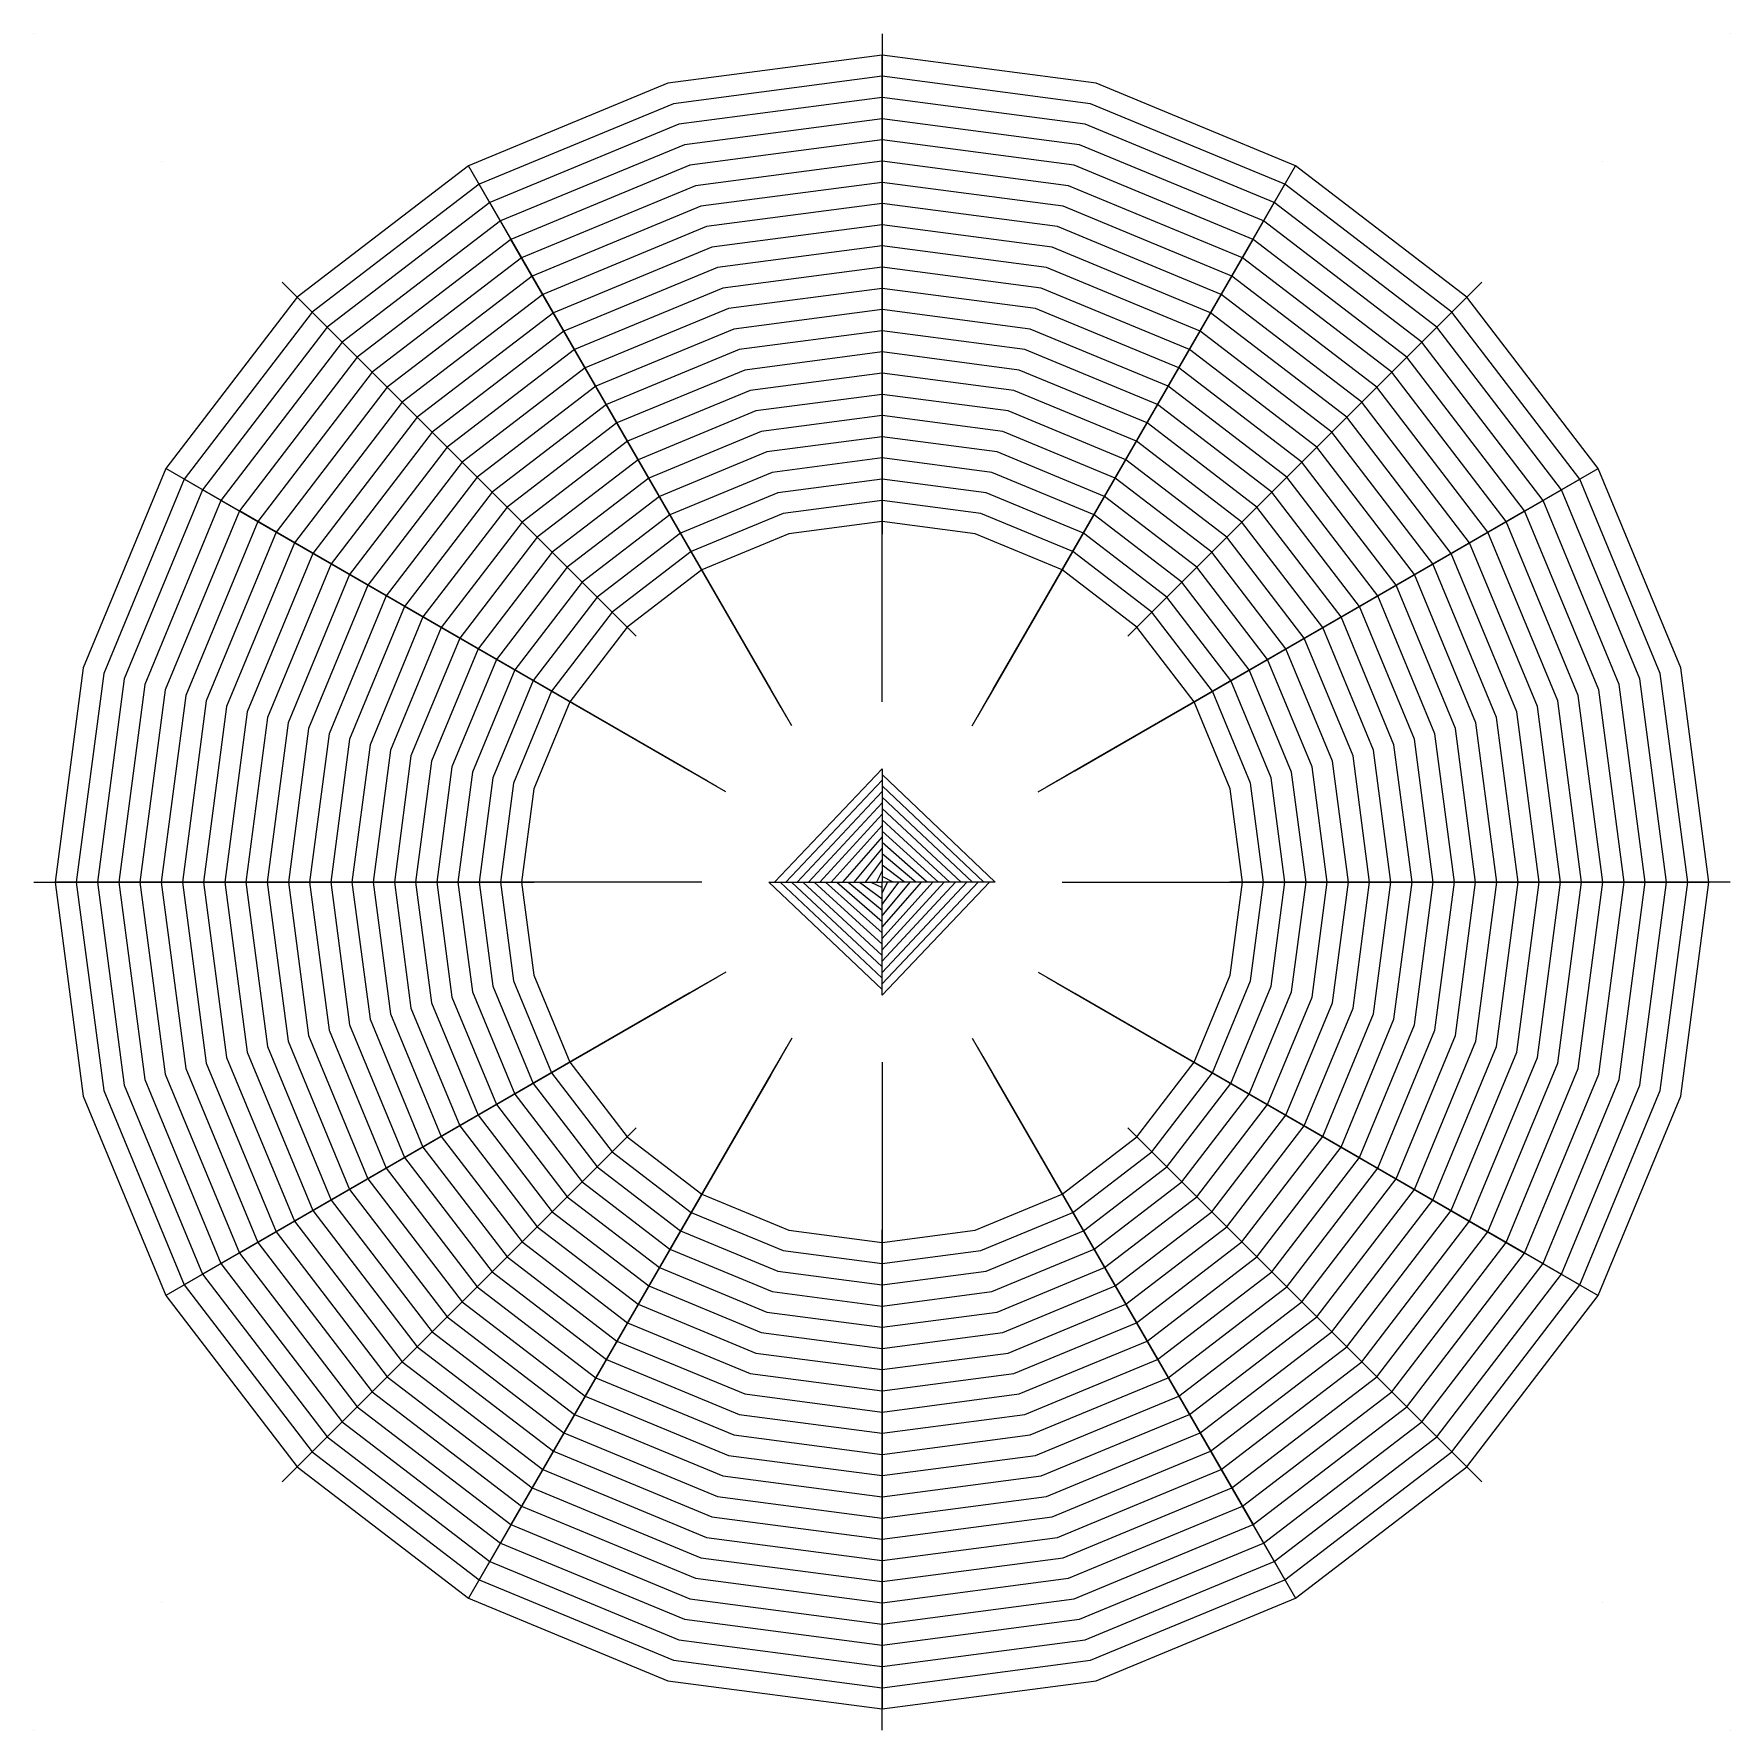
# Model space of a CAD drawing. Header units: metres. Extents: x -75000 to 75000, y -75000 to 75000.
import ezdxf

# ---------------------------------------------------------------- set-up
doc = ezdxf.new("R2010")
doc.units = ezdxf.units.M
for name, color, linetype in [('BEAMS', 1, 'Continuous'), ('BRACING', 6, 'Continuous'), ('COLUMNS', 5, 'Continuous'), ('SPIRE', 4, 'Continuous')]:
    doc.layers.add(name, color=color, linetype=linetype)

msp = doc.modelspace()

# ---------------------------------------------------------------- linework, layer by layer
at = {"layer": 'BEAMS'}
for p, q in [((0, 73125, 34500), (-18926, 70633, 34500)), ((0, 36562, 34500), (0, 73125, 34500)), ((18926, 70633, 34500), (0, 73125, 34500)), ((-18926, 70633, 34500), (-36563, 63328, 34500)), ((0, 71250, 69000), (-18441, 68822, 69000)), ((0, 35625, 69000), (0, 71250, 69000)), ((18441, 68822, 69000), (0, 71250, 69000)), ((36562, 63328, 34500), (18926, 70633, 34500)), ((0, 69375, 103500), (-17956, 67011, 103500)), ((0, 34687, 103500), (0, 69375, 103500)), ((17956, 67011, 103500), (0, 69375, 103500)), ((-18441, 68822, 69000), (-35625, 61704, 69000)), ((0, 67500, 138000), (-17470, 65200, 138000)), ((0, 33750, 138000), (0, 67500, 138000)), ((17470, 65200, 138000), (0, 67500, 138000)), ((35625, 61704, 69000), (18441, 68822, 69000)), ((-17956, 67011, 103500), (-34688, 60081, 103500)), ((34687, 60081, 103500), (17956, 67011, 103500)), ((-17470, 65200, 138000), (-33750, 58457, 138000)), ((0, 65625, 172500), (-16985, 63389, 172500)), ((0, 32812, 172500), (0, 65625, 172500)), ((16985, 63389, 172500), (0, 65625, 172500)), ((33750, 58457, 138000), (17470, 65200, 138000)), ((-36563, 63328, 34500), (-51707, 51707, 34500)), ((-18281, 31664, 34500), (-36563, 63328, 34500)), ((-16985, 63389, 172500), (-32813, 56833, 172500)), ((0, 63750, 207000), (-16500, 61578, 207000)), ((0, 31875, 207000), (0, 63750, 207000)), ((16500, 61578, 207000), (0, 63750, 207000)), ((32812, 56833, 172500), (16985, 63389, 172500)), ((18281, 31664, 34500), (36562, 63328, 34500)), ((51707, 51707, 34500), (36562, 63328, 34500)), ((-35625, 61704, 69000), (-50381, 50381, 69000)), ((-17813, 30852, 69000), (-35625, 61704, 69000)), ((-16500, 61578, 207000), (-31875, 55209, 207000)), ((0, 61875, 241500), (-16014, 59767, 241500)), ((0, 30937, 241500), (0, 61875, 241500)), ((16014, 59767, 241500), (0, 61875, 241500)), ((31875, 55209, 207000), (16500, 61578, 207000)), ((17812, 30852, 69000), (35625, 61704, 69000)), ((50381, 50381, 69000), (35625, 61704, 69000)), ((-34688, 60081, 103500), (-49056, 49056, 103500)), ((-17344, 30040, 103500), (-34688, 60081, 103500)), ((0, 60000, 276000), (-15529, 57956, 276000)), ((0, 30000, 276000), (0, 60000, 276000)), ((15529, 57956, 276000), (0, 60000, 276000)), ((17344, 30040, 103500), (34687, 60081, 103500)), ((49056, 49056, 103500), (34687, 60081, 103500)), ((-16014, 59767, 241500), (-30938, 53585, 241500)), ((30937, 53585, 241500), (16014, 59767, 241500)), ((-33750, 58457, 138000), (-47730, 47730, 138000)), ((-16875, 29228, 138000), (-33750, 58457, 138000)), ((-15529, 57956, 276000), (-30000, 51962, 276000)), ((0, 58125, 310500), (-15044, 56144, 310500)), ((0, 29062, 310500), (0, 58125, 310500)), ((15044, 56144, 310500), (0, 58125, 310500)), ((30000, 51962, 276000), (15529, 57956, 276000)), ((16875, 29228, 138000), (33750, 58457, 138000)), ((47730, 47730, 138000), (33750, 58457, 138000)), ((-32813, 56833, 172500), (-46404, 46404, 172500)), ((-16406, 28416, 172500), (-32813, 56833, 172500)), ((-15044, 56144, 310500), (-29063, 50338, 310500)), ((0, 56250, 345000), (-14559, 54333, 345000)), ((0, 28125, 345000), (0, 56250, 345000)), ((14559, 54333, 345000), (0, 56250, 345000)), ((29062, 50338, 310500), (15044, 56144, 310500)), ((16406, 28416, 172500), (32812, 56833, 172500)), ((46404, 46404, 172500), (32812, 56833, 172500)), ((-31875, 55209, 207000), (-45078, 45078, 207000)), ((-15938, 27605, 207000), (-31875, 55209, 207000)), ((-14559, 54333, 345000), (-28125, 48714, 345000)), ((0, 54375, 379500), (-14073, 52522, 379500)), ((0, 27188, 379500), (0, 54375, 379500)), ((14073, 52522, 379500), (0, 54375, 379500)), ((28125, 48714, 345000), (14559, 54333, 345000)), ((15937, 27605, 207000), (31875, 55209, 207000)), ((45078, 45078, 207000), (31875, 55209, 207000)), ((-30938, 53585, 241500), (-43752, 43752, 241500)), ((-15469, 26793, 241500), (-30938, 53585, 241500)), ((-14073, 52522, 379500), (-27188, 47090, 379500)), ((0, 52500, 414000), (-13588, 50711, 414000)), ((0, 26250, 414000), (0, 52500, 414000)), ((13588, 50711, 414000), (0, 52500, 414000)), ((27188, 47090, 379500), (14073, 52522, 379500)), ((15469, 26793, 241500), (30937, 53585, 241500)), ((43752, 43752, 241500), (30937, 53585, 241500)), ((-51707, 51707, 34500), (-63328, 36562, 34500)), ((-30000, 51962, 276000), (-42426, 42426, 276000)), ((-15000, 25981, 276000), (-30000, 51962, 276000)), ((15000, 25981, 276000), (30000, 51962, 276000)), ((42426, 42426, 276000), (30000, 51962, 276000)), ((63328, 36562, 34500), (51707, 51707, 34500)), ((-50381, 50381, 69000), (-61704, 35625, 69000)), ((-29063, 50338, 310500), (-41101, 41101, 310500)), ((-14531, 25169, 310500), (-29063, 50338, 310500)), ((-13588, 50711, 414000), (-26250, 45466, 414000)), ((0, 50625, 448500), (-13103, 48900, 448500)), ((0, 25312, 448500), (0, 50625, 448500)), ((13103, 48900, 448500), (0, 50625, 448500)), ((26250, 45466, 414000), (13588, 50711, 414000)), ((14531, 25169, 310500), (29062, 50338, 310500)), ((41101, 41101, 310500), (29062, 50338, 310500)), ((61704, 35625, 69000), (50381, 50381, 69000)), ((-49056, 49056, 103500), (-60081, 34687, 103500)), ((-28125, 48714, 345000), (-39775, 39775, 345000)), ((-14063, 24357, 345000), (-28125, 48714, 345000)), ((-13103, 48900, 448500), (-25313, 43843, 448500)), ((0, 48750, 483000), (-12617, 47089, 483000)), ((0, 24375, 483000), (0, 48750, 483000)), ((12617, 47089, 483000), (0, 48750, 483000)), ((25312, 43843, 448500), (13103, 48900, 448500)), ((14062, 24357, 345000), (28125, 48714, 345000)), ((39775, 39775, 345000), (28125, 48714, 345000)), ((60081, 34687, 103500), (49056, 49056, 103500)), ((-47730, 47730, 138000), (-58457, 33750, 138000)), ((-27188, 47090, 379500), (-38449, 38449, 379500)), ((-13594, 23545, 379500), (-27188, 47090, 379500)), ((-12617, 47089, 483000), (-24375, 42219, 483000)), ((0, 46875, 517500), (-12132, 45278, 517500)), ((0, 23437, 517500), (0, 46875, 517500)), ((12132, 45278, 517500), (0, 46875, 517500)), ((24375, 42219, 483000), (12617, 47089, 483000)), ((13594, 23545, 379500), (27188, 47090, 379500)), ((38449, 38449, 379500), (27188, 47090, 379500)), ((58457, 33750, 138000), (47730, 47730, 138000)), ((-46404, 46404, 172500), (-56833, 32812, 172500)), ((-45078, 45078, 207000), (-55209, 31875, 207000)), ((-26250, 45466, 414000), (-37123, 37123, 414000)), ((-13125, 22733, 414000), (-26250, 45466, 414000)), ((-12132, 45278, 517500), (-23438, 40595, 517500)), ((0, 45000, 552000), (-11647, 43467, 552000)), ((0, 22500, 552000), (0, 45000, 552000)), ((11647, 43467, 552000), (0, 45000, 552000)), ((23437, 40595, 517500), (12132, 45278, 517500)), ((13125, 22733, 414000), (26250, 45466, 414000)), ((37123, 37123, 414000), (26250, 45466, 414000)), ((55209, 31875, 207000), (45078, 45078, 207000)), ((56833, 32812, 172500), (46404, 46404, 172500)), ((-43752, 43752, 241500), (-53585, 30937, 241500)), ((-25313, 43843, 448500), (-35797, 35797, 448500)), ((-12656, 21921, 448500), (-25313, 43843, 448500)), ((12656, 21921, 448500), (25312, 43843, 448500)), ((35797, 35797, 448500), (25312, 43843, 448500)), ((53585, 30937, 241500), (43752, 43752, 241500)), ((-42426, 42426, 276000), (-51962, 30000, 276000)), ((-24375, 42219, 483000), (-34471, 34471, 483000)), ((-12188, 21109, 483000), (-24375, 42219, 483000)), ((-11647, 43467, 552000), (-22500, 38971, 552000)), ((0, 43125, 586500), (-11162, 41656, 586500)), ((0, 21562, 586500), (0, 43125, 586500)), ((11162, 41656, 586500), (0, 43125, 586500)), ((22500, 38971, 552000), (11647, 43467, 552000)), ((12187, 21109, 483000), (24375, 42219, 483000)), ((34471, 34471, 483000), (24375, 42219, 483000)), ((51962, 30000, 276000), (42426, 42426, 276000)), ((-41101, 41101, 310500), (-50338, 29062, 310500)), ((-23438, 40595, 517500), (-33146, 33146, 517500)), ((-11719, 20297, 517500), (-23438, 40595, 517500)), ((-11162, 41656, 586500), (-21563, 37347, 586500)), ((0, 41250, 621000), (-10676, 39844, 621000)), ((0, 20625, 621000), (0, 41250, 621000)), ((10676, 39844, 621000), (0, 41250, 621000)), ((21562, 37347, 586500), (11162, 41656, 586500)), ((11719, 20297, 517500), (23437, 40595, 517500)), ((33146, 33146, 517500), (23437, 40595, 517500)), ((50338, 29062, 310500), (41101, 41101, 310500)), ((-39775, 39775, 345000), (-48714, 28125, 345000)), ((-10676, 39844, 621000), (-20625, 35724, 621000)), ((0, 39375, 655500), (-10191, 38033, 655500)), ((0, 19687, 655500), (0, 39375, 655500)), ((10191, 38033, 655500), (0, 39375, 655500)), ((20625, 35724, 621000), (10676, 39844, 621000)), ((48714, 28125, 345000), (39775, 39775, 345000)), ((-38449, 38449, 379500), (-47090, 27188, 379500)), ((-22500, 38971, 552000), (-31820, 31820, 552000)), ((-11250, 19486, 552000), (-22500, 38971, 552000)), ((-10191, 38033, 655500), (-19688, 34100, 655500)), ((0, 37500, 690000), (-9706, 36222, 690000)), ((0, 18750, 690000), (0, 37500, 690000)), ((9706, 36222, 690000), (0, 37500, 690000)), ((19687, 34100, 655500), (10191, 38033, 655500)), ((11250, 19486, 552000), (22500, 38971, 552000)), ((31820, 31820, 552000), (22500, 38971, 552000)), ((47090, 27188, 379500), (38449, 38449, 379500)), ((-63328, 36562, 34500), (-70633, 18926, 34500)), ((-31664, 18281, 34500), (-63328, 36562, 34500)), ((-37123, 37123, 414000), (-45466, 26250, 414000)), ((-21563, 37347, 586500), (-30494, 30494, 586500)), ((-10781, 18674, 586500), (-21563, 37347, 586500)), ((-9706, 36222, 690000), (-18750, 32476, 690000)), ((18750, 32476, 690000), (9706, 36222, 690000)), ((10781, 18674, 586500), (21562, 37347, 586500)), ((30494, 30494, 586500), (21562, 37347, 586500)), ((31664, 18281, 34500), (63328, 36562, 34500)), ((45466, 26250, 414000), (37123, 37123, 414000)), ((70633, 18926, 34500), (63328, 36562, 34500)), ((-61704, 35625, 69000), (-68822, 18441, 69000)), ((-60081, 34687, 103500), (-67011, 17956, 103500)), ((-30852, 17812, 69000), (-61704, 35625, 69000)), ((-30040, 17344, 103500), (-60081, 34687, 103500)), ((-35797, 35797, 448500), (-43843, 25312, 448500)), ((-20625, 35724, 621000), (-29168, 29168, 621000)), ((-10313, 17862, 621000), (-20625, 35724, 621000)), ((0, 35625, 724500), (-9220, 34411, 724500)), ((0, 17812, 724500), (0, 35625, 724500)), ((9220, 34411, 724500), (0, 35625, 724500)), ((10312, 17862, 621000), (20625, 35724, 621000)), ((29168, 29168, 621000), (20625, 35724, 621000)), ((30040, 17344, 103500), (60081, 34687, 103500)), ((30852, 17812, 69000), (61704, 35625, 69000)), ((43843, 25312, 448500), (35797, 35797, 448500)), ((67011, 17956, 103500), (60081, 34687, 103500)), ((68822, 18441, 69000), (61704, 35625, 69000)), ((-58457, 33750, 138000), (-65200, 17470, 138000)), ((-29228, 16875, 138000), (-58457, 33750, 138000)), ((-34471, 34471, 483000), (-42219, 24375, 483000)), ((-33146, 33146, 517500), (-40595, 23437, 517500)), ((-19688, 34100, 655500), (-27842, 27842, 655500)), ((-9844, 17050, 655500), (-19688, 34100, 655500)), ((-9220, 34411, 724500), (-17813, 30852, 724500)), ((0, 33750, 759000), (-8735, 32600, 759000)), ((0, 16875, 759000), (0, 33750, 759000)), ((8735, 32600, 759000), (0, 33750, 759000)), ((17812, 30852, 724500), (9220, 34411, 724500)), ((9844, 17050, 655500), (19687, 34100, 655500)), ((27842, 27842, 655500), (19687, 34100, 655500)), ((29228, 16875, 138000), (58457, 33750, 138000)), ((40595, 23437, 517500), (33146, 33146, 517500)), ((42219, 24375, 483000), (34471, 34471, 483000)), ((65200, 17470, 138000), (58457, 33750, 138000)), ((-56833, 32812, 172500), (-63389, 16985, 172500)), ((-55209, 31875, 207000), (-61578, 16500, 207000)), ((-28416, 16406, 172500), (-56833, 32812, 172500)), ((-27605, 15937, 207000), (-55209, 31875, 207000)), ((-31820, 31820, 552000), (-38971, 22500, 552000)), ((-18750, 32476, 690000), (-26517, 26517, 690000)), ((-9375, 16238, 690000), (-18750, 32476, 690000)), ((-8735, 32600, 759000), (-16875, 29228, 759000)), ((0, 31875, 793500), (-8250, 30789, 793500)), ((0, 15937, 793500), (0, 31875, 793500)), ((8250, 30789, 793500), (0, 31875, 793500)), ((16875, 29228, 759000), (8735, 32600, 759000)), ((9375, 16238, 690000), (18750, 32476, 690000)), ((26517, 26517, 690000), (18750, 32476, 690000)), ((27605, 15937, 207000), (55209, 31875, 207000)), ((28416, 16406, 172500), (56833, 32812, 172500)), ((38971, 22500, 552000), (31820, 31820, 552000)), ((61578, 16500, 207000), (55209, 31875, 207000)), ((63389, 16985, 172500), (56833, 32812, 172500)), ((-53585, 30937, 241500), (-59767, 16014, 241500)), ((-26793, 15469, 241500), (-53585, 30937, 241500)), ((-30494, 30494, 586500), (-37347, 21562, 586500)), ((-17813, 30852, 724500), (-25191, 25191, 724500)), ((-8906, 15426, 724500), (-17813, 30852, 724500)), ((-8250, 30789, 793500), (-15938, 27605, 793500)), ((15937, 27605, 793500), (8250, 30789, 793500)), ((8906, 15426, 724500), (17812, 30852, 724500)), ((25191, 25191, 724500), (17812, 30852, 724500)), ((26793, 15469, 241500), (53585, 30937, 241500)), ((37347, 21562, 586500), (30494, 30494, 586500)), ((59767, 16014, 241500), (53585, 30937, 241500)), ((-51962, 30000, 276000), (-57956, 15529, 276000)), ((-50338, 29062, 310500), (-56144, 15044, 310500)), ((-25981, 15000, 276000), (-51962, 30000, 276000)), ((-25169, 14531, 310500), (-50338, 29062, 310500)), ((-29168, 29168, 621000), (-35724, 20625, 621000)), ((-16875, 29228, 759000), (-23865, 23865, 759000)), ((-8438, 14614, 759000), (-16875, 29228, 759000)), ((8438, 14614, 759000), (16875, 29228, 759000)), ((23865, 23865, 759000), (16875, 29228, 759000)), ((25169, 14531, 310500), (50338, 29062, 310500)), ((25981, 15000, 276000), (51962, 30000, 276000)), ((35724, 20625, 621000), (29168, 29168, 621000)), ((56144, 15044, 310500), (50338, 29062, 310500)), ((57956, 15529, 276000), (51962, 30000, 276000)), ((-48714, 28125, 345000), (-54333, 14559, 345000)), ((-47090, 27188, 379500), (-52522, 14073, 379500)), ((-24357, 14062, 345000), (-48714, 28125, 345000)), ((-23545, 13594, 379500), (-47090, 27188, 379500)), ((-27842, 27842, 655500), (-34100, 19687, 655500)), ((-15938, 27605, 793500), (-22539, 22539, 793500)), ((-7969, 13802, 793500), (-15938, 27605, 793500)), ((7969, 13802, 793500), (15937, 27605, 793500)), ((22539, 22539, 793500), (15937, 27605, 793500)), ((23545, 13594, 379500), (47090, 27188, 379500)), ((24357, 14062, 345000), (48714, 28125, 345000)), ((34100, 19687, 655500), (27842, 27842, 655500)), ((52522, 14073, 379500), (47090, 27188, 379500)), ((54333, 14559, 345000), (48714, 28125, 345000)), ((-45466, 26250, 414000), (-50711, 13588, 414000)), ((-22733, 13125, 414000), (-45466, 26250, 414000)), ((-26517, 26517, 690000), (-32476, 18750, 690000)), ((22733, 13125, 414000), (45466, 26250, 414000)), ((32476, 18750, 690000), (26517, 26517, 690000)), ((50711, 13588, 414000), (45466, 26250, 414000)), ((-43843, 25312, 448500), (-48900, 13103, 448500)), ((-42219, 24375, 483000), (-47089, 12617, 483000)), ((-21921, 12656, 448500), (-43843, 25312, 448500)), ((-21109, 12187, 483000), (-42219, 24375, 483000)), ((-25191, 25191, 724500), (-30852, 17812, 724500)), ((21109, 12187, 483000), (42219, 24375, 483000)), ((21921, 12656, 448500), (43843, 25312, 448500)), ((30852, 17812, 724500), (25191, 25191, 724500)), ((47089, 12617, 483000), (42219, 24375, 483000)), ((48900, 13103, 448500), (43843, 25312, 448500)), ((-40595, 23437, 517500), (-45278, 12132, 517500)), ((-38971, 22500, 552000), (-43467, 11647, 552000)), ((-20297, 11719, 517500), (-40595, 23437, 517500)), ((-19486, 11250, 552000), (-38971, 22500, 552000)), ((-23865, 23865, 759000), (-29228, 16875, 759000)), ((-22539, 22539, 793500), (-27605, 15937, 793500)), ((19486, 11250, 552000), (38971, 22500, 552000)), ((20297, 11719, 517500), (40595, 23437, 517500)), ((27605, 15937, 793500), (22539, 22539, 793500)), ((29228, 16875, 759000), (23865, 23865, 759000)), ((43467, 11647, 552000), (38971, 22500, 552000)), ((45278, 12132, 517500), (40595, 23437, 517500)), ((-37347, 21562, 586500), (-41656, 11162, 586500)), ((-18674, 10781, 586500), (-37347, 21562, 586500)), ((18674, 10781, 586500), (37347, 21562, 586500)), ((41656, 11162, 586500), (37347, 21562, 586500)), ((-35724, 20625, 621000), (-39844, 10676, 621000)), ((-34100, 19687, 655500), (-38033, 10191, 655500)), ((-17862, 10312, 621000), (-35724, 20625, 621000)), ((-17050, 9844, 655500), (-34100, 19687, 655500)), ((17050, 9844, 655500), (34100, 19687, 655500)), ((17862, 10312, 621000), (35724, 20625, 621000)), ((38033, 10191, 655500), (34100, 19687, 655500)), ((39844, 10676, 621000), (35724, 20625, 621000)), ((-70633, 18926, 34500), (-73125, 0, 34500)), ((-68822, 18441, 69000), (-71250, 0, 69000)), ((-32476, 18750, 690000), (-36222, 9706, 690000)), ((-16238, 9375, 690000), (-32476, 18750, 690000)), ((16238, 9375, 690000), (32476, 18750, 690000)), ((36222, 9706, 690000), (32476, 18750, 690000)), ((71250, 0, 69000), (68822, 18441, 69000)), ((73125, 0, 34500), (70633, 18926, 34500)), ((-67011, 17956, 103500), (-69375, 0, 103500)), ((-65200, 17470, 138000), (-67500, 0, 138000)), ((-63389, 16985, 172500), (-65625, 0, 172500)), ((-30852, 17812, 724500), (-34411, 9220, 724500)), ((-29228, 16875, 759000), (-32600, 8735, 759000)), ((-15426, 8906, 724500), (-30852, 17812, 724500)), ((-14614, 8438, 759000), (-29228, 16875, 759000)), ((14614, 8438, 759000), (29228, 16875, 759000)), ((15426, 8906, 724500), (30852, 17812, 724500)), ((32600, 8735, 759000), (29228, 16875, 759000)), ((34411, 9220, 724500), (30852, 17812, 724500)), ((65625, 0, 172500), (63389, 16985, 172500)), ((67500, 0, 138000), (65200, 17470, 138000)), ((69375, 0, 103500), (67011, 17956, 103500)), ((-61578, 16500, 207000), (-63750, 0, 207000)), ((-59767, 16014, 241500), (-61875, 0, 241500)), ((-57956, 15529, 276000), (-60000, 0, 276000)), ((-56144, 15044, 310500), (-58125, 0, 310500)), ((-27605, 15937, 793500), (-30789, 8250, 793500)), ((-13802, 7969, 793500), (-27605, 15937, 793500)), ((13802, 7969, 793500), (27605, 15937, 793500)), ((30789, 8250, 793500), (27605, 15937, 793500)), ((58125, 0, 310500), (56144, 15044, 310500)), ((60000, 0, 276000), (57956, 15529, 276000)), ((61875, 0, 241500), (59767, 16014, 241500)), ((63750, 0, 207000), (61578, 16500, 207000)), ((-54333, 14559, 345000), (-56250, 0, 345000)), ((-52522, 14073, 379500), (-54375, 0, 379500)), ((-50711, 13588, 414000), (-52500, 0, 414000)), ((52500, 0, 414000), (50711, 13588, 414000)), ((54375, 0, 379500), (52522, 14073, 379500)), ((56250, 0, 345000), (54333, 14559, 345000)), ((-48900, 13103, 448500), (-50625, 0, 448500)), ((-47089, 12617, 483000), (-48750, 0, 483000)), ((-45278, 12132, 517500), (-46875, 0, 517500)), ((46875, 0, 517500), (45278, 12132, 517500)), ((48750, 0, 483000), (47089, 12617, 483000)), ((50625, 0, 448500), (48900, 13103, 448500)), ((-43467, 11647, 552000), (-45000, 0, 552000)), ((-41656, 11162, 586500), (-43125, 0, 586500)), ((-39844, 10676, 621000), (-41250, 0, 621000)), ((41250, 0, 621000), (39844, 10676, 621000)), ((43125, 0, 586500), (41656, 11162, 586500)), ((45000, 0, 552000), (43467, 11647, 552000)), ((-38033, 10191, 655500), (-39375, 0, 655500)), ((-36222, 9706, 690000), (-37500, 0, 690000)), ((-34411, 9220, 724500), (-35625, 0, 724500)), ((35625, 0, 724500), (34411, 9220, 724500)), ((37500, 0, 690000), (36222, 9706, 690000)), ((39375, 0, 655500), (38033, 10191, 655500)), ((-32600, 8735, 759000), (-33750, 0, 759000)), ((-30789, 8250, 793500), (-31875, 0, 793500)), ((31875, 0, 793500), (30789, 8250, 793500)), ((33750, 0, 759000), (32600, 8735, 759000)), ((-36563, 0, 34500), (-73125, 0, 34500)), ((-73125, 0, 34500), (-70633, -18926, 34500)), ((-35625, 0, 69000), (-71250, 0, 69000)), ((-71250, 0, 69000), (-68822, -18441, 69000)), ((-34688, 0, 103500), (-69375, 0, 103500)), ((-69375, 0, 103500), (-67011, -17956, 103500)), ((-33750, 0, 138000), (-67500, 0, 138000)), ((-67500, 0, 138000), (-65200, -17470, 138000)), ((-32813, 0, 172500), (-65625, 0, 172500)), ((-65625, 0, 172500), (-63389, -16985, 172500)), ((-31875, 0, 207000), (-63750, 0, 207000)), ((-63750, 0, 207000), (-61578, -16500, 207000)), ((-30938, 0, 241500), (-61875, 0, 241500)), ((-61875, 0, 241500), (-59767, -16014, 241500)), ((-30000, 0, 276000), (-60000, 0, 276000)), ((-60000, 0, 276000), (-57956, -15529, 276000)), ((-29063, 0, 310500), (-58125, 0, 310500)), ((-58125, 0, 310500), (-56144, -15044, 310500)), ((-28125, 0, 345000), (-56250, 0, 345000)), ((-56250, 0, 345000), (-54333, -14559, 345000)), ((-27188, 0, 379500), (-54375, 0, 379500)), ((-54375, 0, 379500), (-52522, -14073, 379500)), ((-26250, 0, 414000), (-52500, 0, 414000)), ((-52500, 0, 414000), (-50711, -13588, 414000)), ((-25313, 0, 448500), (-50625, 0, 448500)), ((-50625, 0, 448500), (-48900, -13103, 448500)), ((-24375, 0, 483000), (-48750, 0, 483000)), ((-48750, 0, 483000), (-47089, -12617, 483000)), ((-23438, 0, 517500), (-46875, 0, 517500)), ((-46875, 0, 517500), (-45278, -12132, 517500)), ((-22500, 0, 552000), (-45000, 0, 552000)), ((-45000, 0, 552000), (-43467, -11647, 552000)), ((-21563, 0, 586500), (-43125, 0, 586500)), ((-43125, 0, 586500), (-41656, -11162, 586500)), ((-20625, 0, 621000), (-41250, 0, 621000)), ((-41250, 0, 621000), (-39844, -10676, 621000)), ((-19688, 0, 655500), (-39375, 0, 655500)), ((-39375, 0, 655500), (-38033, -10191, 655500)), ((-18750, 0, 690000), (-37500, 0, 690000)), ((-37500, 0, 690000), (-36222, -9706, 690000)), ((-17813, 0, 724500), (-35625, 0, 724500)), ((-35625, 0, 724500), (-34411, -9220, 724500)), ((-16875, 0, 759000), (-33750, 0, 759000)), ((-33750, 0, 759000), (-32600, -8735, 759000)), ((-15938, 0, 793500), (-31875, 0, 793500)), ((-31875, 0, 793500), (-30789, -8250, 793500)), ((15937, 0, 793500), (31875, 0, 793500)), ((16875, 0, 759000), (33750, 0, 759000)), ((17812, 0, 724500), (35625, 0, 724500)), ((18750, 0, 690000), (37500, 0, 690000)), ((19687, 0, 655500), (39375, 0, 655500)), ((20625, 0, 621000), (41250, 0, 621000)), ((21562, 0, 586500), (43125, 0, 586500)), ((22500, 0, 552000), (45000, 0, 552000)), ((23437, 0, 517500), (46875, 0, 517500)), ((24375, 0, 483000), (48750, 0, 483000)), ((25312, 0, 448500), (50625, 0, 448500)), ((26250, 0, 414000), (52500, 0, 414000)), ((27188, 0, 379500), (54375, 0, 379500)), ((28125, 0, 345000), (56250, 0, 345000)), ((29062, 0, 310500), (58125, 0, 310500)), ((30000, 0, 276000), (60000, 0, 276000)), ((30937, 0, 241500), (61875, 0, 241500)), ((31875, 0, 207000), (63750, 0, 207000)), ((32812, 0, 172500), (65625, 0, 172500)), ((33750, 0, 138000), (67500, 0, 138000)), ((34687, 0, 103500), (69375, 0, 103500)), ((35625, 0, 69000), (71250, 0, 69000)), ((36562, 0, 34500), (73125, 0, 34500)), ((30789, -8250, 793500), (31875, 0, 793500)), ((32600, -8735, 759000), (33750, 0, 759000)), ((34411, -9220, 724500), (35625, 0, 724500)), ((36222, -9706, 690000), (37500, 0, 690000)), ((38033, -10191, 655500), (39375, 0, 655500)), ((39844, -10676, 621000), (41250, 0, 621000)), ((41656, -11162, 586500), (43125, 0, 586500)), ((43467, -11647, 552000), (45000, 0, 552000)), ((45278, -12132, 517500), (46875, 0, 517500)), ((47089, -12617, 483000), (48750, 0, 483000)), ((48900, -13103, 448500), (50625, 0, 448500)), ((50711, -13588, 414000), (52500, 0, 414000)), ((52522, -14073, 379500), (54375, 0, 379500)), ((54333, -14559, 345000), (56250, 0, 345000)), ((56144, -15044, 310500), (58125, 0, 310500)), ((57956, -15529, 276000), (60000, 0, 276000)), ((59767, -16014, 241500), (61875, 0, 241500)), ((61578, -16500, 207000), (63750, 0, 207000)), ((63389, -16985, 172500), (65625, 0, 172500)), ((65200, -17470, 138000), (67500, 0, 138000)), ((67011, -17956, 103500), (69375, 0, 103500)), ((68822, -18441, 69000), (71250, 0, 69000)), ((70633, -18926, 34500), (73125, 0, 34500)), ((-32600, -8735, 759000), (-29228, -16875, 759000)), ((-15426, -8906, 724500), (-30852, -17813, 724500)), ((-30789, -8250, 793500), (-27605, -15938, 793500)), ((-14614, -8438, 759000), (-29228, -16875, 759000)), ((-13802, -7969, 793500), (-27605, -15938, 793500)), ((13802, -7969, 793500), (27605, -15938, 793500)), ((14614, -8438, 759000), (29228, -16875, 759000)), ((15426, -8906, 724500), (30852, -17813, 724500)), ((27605, -15938, 793500), (30789, -8250, 793500)), ((29228, -16875, 759000), (32600, -8735, 759000)), ((-38033, -10191, 655500), (-34100, -19688, 655500)), ((-36222, -9706, 690000), (-32476, -18750, 690000)), ((-17862, -10313, 621000), (-35724, -20625, 621000)), ((-34411, -9220, 724500), (-30852, -17813, 724500)), ((-17050, -9844, 655500), (-34100, -19688, 655500)), ((-16238, -9375, 690000), (-32476, -18750, 690000)), ((16238, -9375, 690000), (32476, -18750, 690000)), ((17050, -9844, 655500), (34100, -19688, 655500)), ((17862, -10313, 621000), (35724, -20625, 621000)), ((30852, -17813, 724500), (34411, -9220, 724500)), ((32476, -18750, 690000), (36222, -9706, 690000)), ((34100, -19688, 655500), (38033, -10191, 655500)), ((-43467, -11647, 552000), (-38971, -22500, 552000)), ((-41656, -11162, 586500), (-37347, -21563, 586500)), ((-20297, -11719, 517500), (-40595, -23438, 517500)), ((-39844, -10676, 621000), (-35724, -20625, 621000)), ((-19486, -11250, 552000), (-38971, -22500, 552000)), ((-18674, -10781, 586500), (-37347, -21563, 586500)), ((18674, -10781, 586500), (37347, -21563, 586500)), ((19486, -11250, 552000), (38971, -22500, 552000)), ((20297, -11719, 517500), (40595, -23438, 517500)), ((35724, -20625, 621000), (39844, -10676, 621000)), ((37347, -21563, 586500), (41656, -11162, 586500)), ((38971, -22500, 552000), (43467, -11647, 552000)), ((-48900, -13103, 448500), (-43843, -25313, 448500)), ((-47089, -12617, 483000), (-42219, -24375, 483000)), ((-22733, -13125, 414000), (-45466, -26250, 414000)), ((-45278, -12132, 517500), (-40595, -23438, 517500)), ((-21921, -12656, 448500), (-43843, -25313, 448500)), ((-21109, -12188, 483000), (-42219, -24375, 483000)), ((21109, -12188, 483000), (42219, -24375, 483000)), ((21921, -12656, 448500), (43843, -25313, 448500)), ((22733, -13125, 414000), (45466, -26250, 414000)), ((40595, -23438, 517500), (45278, -12132, 517500)), ((42219, -24375, 483000), (47089, -12617, 483000)), ((43843, -25313, 448500), (48900, -13103, 448500)), ((-54333, -14559, 345000), (-48714, -28125, 345000)), ((-52522, -14073, 379500), (-47090, -27188, 379500)), ((-25981, -15000, 276000), (-51962, -30000, 276000)), ((-50711, -13588, 414000), (-45466, -26250, 414000)), ((-25169, -14531, 310500), (-50338, -29063, 310500)), ((-24357, -14063, 345000), (-48714, -28125, 345000)), ((-23545, -13594, 379500), (-47090, -27188, 379500)), ((-8438, -14614, 759000), (-16875, -29228, 759000)), ((-7969, -13802, 793500), (-15938, -27605, 793500)), ((7969, -13802, 793500), (15937, -27605, 793500)), ((8438, -14614, 759000), (16875, -29228, 759000)), ((23545, -13594, 379500), (47090, -27188, 379500)), ((24357, -14063, 345000), (48714, -28125, 345000)), ((25169, -14531, 310500), (50338, -29063, 310500)), ((45466, -26250, 414000), (50711, -13588, 414000)), ((47090, -27188, 379500), (52522, -14073, 379500)), ((48714, -28125, 345000), (54333, -14559, 345000)), ((-61578, -16500, 207000), (-55209, -31875, 207000)), ((-59767, -16014, 241500), (-53585, -30938, 241500)), ((-57956, -15529, 276000), (-51962, -30000, 276000)), ((-28416, -16406, 172500), (-56833, -32813, 172500)), ((-56144, -15044, 310500), (-50338, -29063, 310500)), ((-27605, -15938, 207000), (-55209, -31875, 207000)), ((-26793, -15469, 241500), (-53585, -30938, 241500)), ((-27605, -15938, 793500), (-22539, -22539, 793500)), ((-9375, -16238, 690000), (-18750, -32476, 690000)), ((-8906, -15426, 724500), (-17813, -30852, 724500)), ((0, -15938, 793500), (0, -31875, 793500)), ((8906, -15426, 724500), (17812, -30852, 724500)), ((9375, -16238, 690000), (18750, -32476, 690000)), ((22539, -22539, 793500), (27605, -15938, 793500)), ((25981, -15000, 276000), (51962, -30000, 276000)), ((26793, -15469, 241500), (53585, -30938, 241500)), ((27605, -15938, 207000), (55209, -31875, 207000)), ((28416, -16406, 172500), (56833, -32813, 172500)), ((50338, -29063, 310500), (56144, -15044, 310500)), ((51962, -30000, 276000), (57956, -15529, 276000)), ((53585, -30938, 241500), (59767, -16014, 241500)), ((55209, -31875, 207000), (61578, -16500, 207000)), ((-67011, -17956, 103500), (-60081, -34688, 103500)), ((-65200, -17470, 138000), (-58457, -33750, 138000)), ((-63389, -16985, 172500), (-56833, -32813, 172500)), ((-30852, -17813, 69000), (-61704, -35625, 69000)), ((-30040, -17344, 103500), (-60081, -34688, 103500)), ((-29228, -16875, 138000), (-58457, -33750, 138000)), ((-30852, -17813, 724500), (-25191, -25191, 724500)), ((-29228, -16875, 759000), (-23865, -23865, 759000)), ((-10313, -17862, 621000), (-20625, -35724, 621000)), ((-9844, -17050, 655500), (-19688, -34100, 655500)), ((0, -16875, 759000), (0, -33750, 759000)), ((0, -17813, 724500), (0, -35625, 724500)), ((9844, -17050, 655500), (19687, -34100, 655500)), ((10312, -17862, 621000), (20625, -35724, 621000)), ((23865, -23865, 759000), (29228, -16875, 759000)), ((25191, -25191, 724500), (30852, -17813, 724500)), ((29228, -16875, 138000), (58457, -33750, 138000)), ((30040, -17344, 103500), (60081, -34688, 103500)), ((30852, -17813, 69000), (61704, -35625, 69000)), ((56833, -32813, 172500), (63389, -16985, 172500)), ((58457, -33750, 138000), (65200, -17470, 138000)), ((60081, -34688, 103500), (67011, -17956, 103500)), ((-70633, -18926, 34500), (-63328, -36563, 34500)), ((-68822, -18441, 69000), (-61704, -35625, 69000)), ((-31664, -18281, 34500), (-63328, -36563, 34500)), ((-32476, -18750, 690000), (-26517, -26517, 690000)), ((-11250, -19486, 552000), (-22500, -38971, 552000)), ((-10781, -18674, 586500), (-21563, -37347, 586500)), ((0, -18750, 690000), (0, -37500, 690000)), ((10781, -18674, 586500), (21562, -37347, 586500)), ((11250, -19486, 552000), (22500, -38971, 552000)), ((26517, -26517, 690000), (32476, -18750, 690000)), ((31664, -18281, 34500), (63328, -36563, 34500)), ((61704, -35625, 69000), (68822, -18441, 69000)), ((63328, -36563, 34500), (70633, -18926, 34500)), ((-35724, -20625, 621000), (-29168, -29168, 621000)), ((-34100, -19688, 655500), (-27842, -27842, 655500)), ((-11719, -20297, 517500), (-23438, -40595, 517500)), ((0, -19688, 655500), (0, -39375, 655500)), ((0, -20625, 621000), (0, -41250, 621000)), ((11719, -20297, 517500), (23437, -40595, 517500)), ((27842, -27842, 655500), (34100, -19688, 655500)), ((29168, -29168, 621000), (35724, -20625, 621000)), ((-38971, -22500, 552000), (-31820, -31820, 552000)), ((-37347, -21563, 586500), (-30494, -30494, 586500)), ((-12656, -21921, 448500), (-25313, -43843, 448500)), ((-12188, -21109, 483000), (-24375, -42219, 483000)), ((0, -21563, 586500), (0, -43125, 586500)), ((12187, -21109, 483000), (24375, -42219, 483000)), ((12656, -21921, 448500), (25312, -43843, 448500)), ((30494, -30494, 586500), (37347, -21563, 586500)), ((-40595, -23438, 517500), (-33146, -33146, 517500)), ((-13594, -23545, 379500), (-27188, -47090, 379500)), ((-13125, -22733, 414000), (-26250, -45466, 414000)), ((-23865, -23865, 759000), (-16875, -29228, 759000)), ((-22539, -22539, 793500), (-15938, -27605, 793500)), ((0, -22500, 552000), (0, -45000, 552000)), ((0, -23438, 517500), (0, -46875, 517500)), ((13125, -22733, 414000), (26250, -45466, 414000)), ((13594, -23545, 379500), (27188, -47090, 379500)), ((15937, -27605, 793500), (22539, -22539, 793500)), ((16875, -29228, 759000), (23865, -23865, 759000)), ((31820, -31820, 552000), (38971, -22500, 552000)), ((33146, -33146, 517500), (40595, -23438, 517500)), ((-43843, -25313, 448500), (-35797, -35797, 448500)), ((-42219, -24375, 483000), (-34471, -34471, 483000)), ((-14531, -25169, 310500), (-29063, -50338, 310500)), ((-14063, -24357, 345000), (-28125, -48714, 345000)), ((-25191, -25191, 724500), (-17813, -30852, 724500)), ((0, -24375, 483000), (0, -48750, 483000)), ((0, -25313, 448500), (0, -50625, 448500)), ((14062, -24357, 345000), (28125, -48714, 345000)), ((14531, -25169, 310500), (29062, -50338, 310500)), ((17812, -30852, 724500), (25191, -25191, 724500)), ((34471, -34471, 483000), (42219, -24375, 483000)), ((35797, -35797, 448500), (43843, -25313, 448500)), ((-45466, -26250, 414000), (-37123, -37123, 414000)), ((-15469, -26793, 241500), (-30938, -53585, 241500)), ((-15000, -25981, 276000), (-30000, -51962, 276000)), ((-26517, -26517, 690000), (-18750, -32476, 690000)), ((0, -26250, 414000), (0, -52500, 414000)), ((15000, -25981, 276000), (30000, -51962, 276000)), ((15469, -26793, 241500), (30937, -53585, 241500)), ((18750, -32476, 690000), (26517, -26517, 690000)), ((37123, -37123, 414000), (45466, -26250, 414000)), ((-48714, -28125, 345000), (-39775, -39775, 345000)), ((-47090, -27188, 379500), (-38449, -38449, 379500)), ((-16406, -28416, 172500), (-32813, -56833, 172500)), ((-15938, -27605, 207000), (-31875, -55209, 207000)), ((-27842, -27842, 655500), (-19688, -34100, 655500)), ((-15938, -27605, 793500), (-8250, -30789, 793500)), ((0, -27188, 379500), (0, -54375, 379500)), ((0, -28125, 345000), (0, -56250, 345000)), ((8250, -30789, 793500), (15937, -27605, 793500)), ((15937, -27605, 207000), (31875, -55209, 207000)), ((16406, -28416, 172500), (32812, -56833, 172500)), ((19687, -34100, 655500), (27842, -27842, 655500)), ((38449, -38449, 379500), (47090, -27188, 379500)), ((39775, -39775, 345000), (48714, -28125, 345000)), ((-51962, -30000, 276000), (-42426, -42426, 276000)), ((-50338, -29063, 310500), (-41101, -41101, 310500)), ((-16875, -29228, 138000), (-33750, -58457, 138000)), ((-29168, -29168, 621000), (-20625, -35724, 621000)), ((-16875, -29228, 759000), (-8735, -32600, 759000)), ((0, -29063, 310500), (0, -58125, 310500)), ((0, -30000, 276000), (0, -60000, 276000)), ((8735, -32600, 759000), (16875, -29228, 759000)), ((16875, -29228, 138000), (33750, -58457, 138000)), ((20625, -35724, 621000), (29168, -29168, 621000)), ((41101, -41101, 310500), (50338, -29063, 310500)), ((-53585, -30938, 241500), (-43752, -43752, 241500)), ((-17813, -30852, 69000), (-35625, -61704, 69000)), ((-17344, -30040, 103500), (-34688, -60081, 103500)), ((-30494, -30494, 586500), (-21563, -37347, 586500)), ((-17813, -30852, 724500), (-9220, -34411, 724500)), ((-8250, -30789, 793500), (0, -31875, 793500)), ((0, -31875, 793500), (8250, -30789, 793500)), ((0, -30938, 241500), (0, -61875, 241500)), ((9220, -34411, 724500), (17812, -30852, 724500)), ((17344, -30040, 103500), (34687, -60081, 103500)), ((17812, -30852, 69000), (35625, -61704, 69000)), ((21562, -37347, 586500), (30494, -30494, 586500)), ((42426, -42426, 276000), (51962, -30000, 276000)), ((43752, -43752, 241500), (53585, -30938, 241500)), ((-56833, -32813, 172500), (-46404, -46404, 172500)), ((-55209, -31875, 207000), (-45078, -45078, 207000)), ((-18281, -31664, 34500), (-36563, -63328, 34500)), ((-31820, -31820, 552000), (-22500, -38971, 552000)), ((-18750, -32476, 690000), (-9706, -36222, 690000)), ((-8735, -32600, 759000), (0, -33750, 759000)), ((0, -31875, 207000), (0, -63750, 207000)), ((0, -33750, 759000), (8735, -32600, 759000)), ((0, -32813, 172500), (0, -65625, 172500)), ((9706, -36222, 690000), (18750, -32476, 690000)), ((18281, -31664, 34500), (36562, -63328, 34500)), ((22500, -38971, 552000), (31820, -31820, 552000)), ((45078, -45078, 207000), (55209, -31875, 207000)), ((46404, -46404, 172500), (56833, -32813, 172500)), ((-58457, -33750, 138000), (-47730, -47730, 138000)), ((-34471, -34471, 483000), (-24375, -42219, 483000)), ((-33146, -33146, 517500), (-23438, -40595, 517500)), ((-19688, -34100, 655500), (-10191, -38033, 655500)), ((-9220, -34411, 724500), (0, -35625, 724500)), ((0, -33750, 138000), (0, -67500, 138000)), ((0, -35625, 724500), (9220, -34411, 724500)), ((10191, -38033, 655500), (19687, -34100, 655500)), ((23437, -40595, 517500), (33146, -33146, 517500)), ((24375, -42219, 483000), (34471, -34471, 483000)), ((47730, -47730, 138000), (58457, -33750, 138000)), ((-61704, -35625, 69000), (-50381, -50381, 69000)), ((-60081, -34688, 103500), (-49056, -49056, 103500)), ((-35797, -35797, 448500), (-25313, -43843, 448500)), ((-20625, -35724, 621000), (-10676, -39844, 621000)), ((0, -34688, 103500), (0, -69375, 103500)), ((0, -35625, 69000), (0, -71250, 69000)), ((10676, -39844, 621000), (20625, -35724, 621000)), ((25312, -43843, 448500), (35797, -35797, 448500)), ((49056, -49056, 103500), (60081, -34688, 103500)), ((50381, -50381, 69000), (61704, -35625, 69000)), ((-63328, -36563, 34500), (-51707, -51707, 34500)), ((-37123, -37123, 414000), (-26250, -45466, 414000)), ((-21563, -37347, 586500), (-11162, -41656, 586500)), ((-9706, -36222, 690000), (0, -37500, 690000)), ((0, -37500, 690000), (9706, -36222, 690000)), ((0, -36563, 34500), (0, -73125, 34500)), ((11162, -41656, 586500), (21562, -37347, 586500)), ((26250, -45466, 414000), (37123, -37123, 414000)), ((51707, -51707, 34500), (63328, -36563, 34500)), ((-38449, -38449, 379500), (-27188, -47090, 379500)), ((-22500, -38971, 552000), (-11647, -43467, 552000)), ((-10191, -38033, 655500), (0, -39375, 655500)), ((0, -39375, 655500), (10191, -38033, 655500)), ((11647, -43467, 552000), (22500, -38971, 552000)), ((27188, -47090, 379500), (38449, -38449, 379500)), ((-39775, -39775, 345000), (-28125, -48714, 345000)), ((-10676, -39844, 621000), (0, -41250, 621000)), ((0, -41250, 621000), (10676, -39844, 621000)), ((28125, -48714, 345000), (39775, -39775, 345000)), ((-41101, -41101, 310500), (-29063, -50338, 310500)), ((-23438, -40595, 517500), (-12132, -45278, 517500)), ((-11162, -41656, 586500), (0, -43125, 586500)), ((0, -43125, 586500), (11162, -41656, 586500)), ((12132, -45278, 517500), (23437, -40595, 517500)), ((29062, -50338, 310500), (41101, -41101, 310500)), ((-42426, -42426, 276000), (-30000, -51962, 276000)), ((-24375, -42219, 483000), (-12617, -47089, 483000)), ((-11647, -43467, 552000), (0, -45000, 552000)), ((0, -45000, 552000), (11647, -43467, 552000)), ((12617, -47089, 483000), (24375, -42219, 483000)), ((30000, -51962, 276000), (42426, -42426, 276000)), ((-43752, -43752, 241500), (-30938, -53585, 241500)), ((-25313, -43843, 448500), (-13103, -48900, 448500)), ((13103, -48900, 448500), (25312, -43843, 448500)), ((30937, -53585, 241500), (43752, -43752, 241500)), ((-46404, -46404, 172500), (-32813, -56833, 172500)), ((-45078, -45078, 207000), (-31875, -55209, 207000)), ((-26250, -45466, 414000), (-13588, -50711, 414000)), ((-12132, -45278, 517500), (0, -46875, 517500)), ((0, -46875, 517500), (12132, -45278, 517500)), ((13588, -50711, 414000), (26250, -45466, 414000)), ((31875, -55209, 207000), (45078, -45078, 207000)), ((32812, -56833, 172500), (46404, -46404, 172500)), ((-47730, -47730, 138000), (-33750, -58457, 138000)), ((-27188, -47090, 379500), (-14073, -52522, 379500)), ((-12617, -47089, 483000), (0, -48750, 483000)), ((0, -48750, 483000), (12617, -47089, 483000)), ((14073, -52522, 379500), (27188, -47090, 379500)), ((33750, -58457, 138000), (47730, -47730, 138000)), ((-49056, -49056, 103500), (-34688, -60081, 103500)), ((-28125, -48714, 345000), (-14559, -54333, 345000)), ((-13103, -48900, 448500), (0, -50625, 448500)), ((0, -50625, 448500), (13103, -48900, 448500)), ((14559, -54333, 345000), (28125, -48714, 345000)), ((34687, -60081, 103500), (49056, -49056, 103500)), ((-50381, -50381, 69000), (-35625, -61704, 69000)), ((-29063, -50338, 310500), (-15044, -56144, 310500)), ((-13588, -50711, 414000), (0, -52500, 414000)), ((0, -52500, 414000), (13588, -50711, 414000)), ((15044, -56144, 310500), (29062, -50338, 310500)), ((35625, -61704, 69000), (50381, -50381, 69000)), ((-51707, -51707, 34500), (-36563, -63328, 34500)), ((-30000, -51962, 276000), (-15529, -57956, 276000)), ((15529, -57956, 276000), (30000, -51962, 276000)), ((36562, -63328, 34500), (51707, -51707, 34500)), ((-30938, -53585, 241500), (-16014, -59767, 241500)), ((-14073, -52522, 379500), (0, -54375, 379500)), ((0, -54375, 379500), (14073, -52522, 379500)), ((16014, -59767, 241500), (30937, -53585, 241500)), ((-31875, -55209, 207000), (-16500, -61578, 207000)), ((-14559, -54333, 345000), (0, -56250, 345000)), ((0, -56250, 345000), (14559, -54333, 345000)), ((16500, -61578, 207000), (31875, -55209, 207000)), ((-32813, -56833, 172500), (-16985, -63389, 172500)), ((-15044, -56144, 310500), (0, -58125, 310500)), ((0, -58125, 310500), (15044, -56144, 310500)), ((16985, -63389, 172500), (32812, -56833, 172500)), ((-33750, -58457, 138000), (-17470, -65200, 138000)), ((-15529, -57956, 276000), (0, -60000, 276000)), ((0, -60000, 276000), (15529, -57956, 276000)), ((17470, -65200, 138000), (33750, -58457, 138000)), ((-16014, -59767, 241500), (0, -61875, 241500)), ((0, -61875, 241500), (16014, -59767, 241500)), ((-34688, -60081, 103500), (-17956, -67011, 103500)), ((17956, -67011, 103500), (34687, -60081, 103500)), ((-35625, -61704, 69000), (-18441, -68822, 69000)), ((-16500, -61578, 207000), (0, -63750, 207000)), ((0, -63750, 207000), (16500, -61578, 207000)), ((18441, -68822, 69000), (35625, -61704, 69000)), ((-36563, -63328, 34500), (-18926, -70633, 34500)), ((-16985, -63389, 172500), (0, -65625, 172500)), ((0, -65625, 172500), (16985, -63389, 172500)), ((18926, -70633, 34500), (36562, -63328, 34500)), ((-17470, -65200, 138000), (0, -67500, 138000)), ((0, -67500, 138000), (17470, -65200, 138000)), ((-17956, -67011, 103500), (0, -69375, 103500)), ((0, -69375, 103500), (17956, -67011, 103500)), ((-18441, -68822, 69000), (0, -71250, 69000)), ((0, -71250, 69000), (18441, -68822, 69000)), ((-18926, -70633, 34500), (0, -73125, 34500)), ((0, -73125, 34500), (18926, -70633, 34500))]:
    msp.add_line(p, q, dxfattribs=at)
at = {"layer": 'BRACING'}
for p, q in [((0, 34687, 103500), (0, 71250, 69000)), ((0, 35625, 69000), (0, 69375, 103500)), ((0, 32812, 172500), (0, 67500, 138000)), ((0, 33750, 138000), (0, 65625, 172500)), ((0, 30937, 241500), (0, 63750, 207000)), ((0, 31875, 207000), (0, 61875, 241500)), ((0, 29062, 310500), (0, 60000, 276000)), ((0, 30000, 276000), (0, 58125, 310500)), ((0, 27188, 379500), (0, 56250, 345000)), ((0, 28125, 345000), (0, 54375, 379500)), ((0, 25312, 448500), (0, 52500, 414000)), ((0, 26250, 414000), (0, 50625, 448500)), ((0, 23437, 517500), (0, 48750, 483000)), ((0, 24375, 483000), (0, 46875, 517500)), ((0, 21562, 586500), (0, 45000, 552000)), ((0, 22500, 552000), (0, 43125, 586500)), ((0, 19687, 655500), (0, 41250, 621000)), ((0, 20625, 621000), (0, 39375, 655500)), ((0, 17812, 724500), (0, 37500, 690000)), ((0, 18750, 690000), (0, 35625, 724500)), ((0, 15937, 793500), (0, 33750, 759000)), ((0, 16875, 759000), (0, 31875, 793500)), ((-34688, 0, 103500), (-71250, 0, 69000)), ((-35625, 0, 69000), (-69375, 0, 103500)), ((-32813, 0, 172500), (-67500, 0, 138000)), ((-33750, 0, 138000), (-65625, 0, 172500)), ((-30938, 0, 241500), (-63750, 0, 207000)), ((-31875, 0, 207000), (-61875, 0, 241500)), ((-29063, 0, 310500), (-60000, 0, 276000)), ((-30000, 0, 276000), (-58125, 0, 310500)), ((-27188, 0, 379500), (-56250, 0, 345000)), ((-28125, 0, 345000), (-54375, 0, 379500)), ((-25313, 0, 448500), (-52500, 0, 414000)), ((-26250, 0, 414000), (-50625, 0, 448500)), ((-23438, 0, 517500), (-48750, 0, 483000)), ((-24375, 0, 483000), (-46875, 0, 517500)), ((-21563, 0, 586500), (-45000, 0, 552000)), ((-22500, 0, 552000), (-43125, 0, 586500)), ((-19688, 0, 655500), (-41250, 0, 621000)), ((-20625, 0, 621000), (-39375, 0, 655500)), ((-17813, 0, 724500), (-37500, 0, 690000)), ((-18750, 0, 690000), (-35625, 0, 724500)), ((-15938, 0, 793500), (-33750, 0, 759000)), ((-16875, 0, 759000), (-31875, 0, 793500)), ((15937, 0, 793500), (33750, 0, 759000)), ((16875, 0, 759000), (31875, 0, 793500)), ((17812, 0, 724500), (37500, 0, 690000)), ((18750, 0, 690000), (35625, 0, 724500)), ((19687, 0, 655500), (41250, 0, 621000)), ((20625, 0, 621000), (39375, 0, 655500)), ((21562, 0, 586500), (45000, 0, 552000)), ((22500, 0, 552000), (43125, 0, 586500)), ((23437, 0, 517500), (48750, 0, 483000)), ((24375, 0, 483000), (46875, 0, 517500)), ((25312, 0, 448500), (52500, 0, 414000)), ((26250, 0, 414000), (50625, 0, 448500)), ((27188, 0, 379500), (56250, 0, 345000)), ((28125, 0, 345000), (54375, 0, 379500)), ((29062, 0, 310500), (60000, 0, 276000)), ((30000, 0, 276000), (58125, 0, 310500)), ((30937, 0, 241500), (63750, 0, 207000)), ((31875, 0, 207000), (61875, 0, 241500)), ((32812, 0, 172500), (67500, 0, 138000)), ((33750, 0, 138000), (65625, 0, 172500)), ((34687, 0, 103500), (71250, 0, 69000)), ((35625, 0, 69000), (69375, 0, 103500)), ((0, -15938, 793500), (0, -33750, 759000)), ((0, -16875, 759000), (0, -31875, 793500)), ((0, -17813, 724500), (0, -37500, 690000)), ((0, -18750, 690000), (0, -35625, 724500)), ((0, -19688, 655500), (0, -41250, 621000)), ((0, -20625, 621000), (0, -39375, 655500)), ((0, -21563, 586500), (0, -45000, 552000)), ((0, -22500, 552000), (0, -43125, 586500)), ((0, -23438, 517500), (0, -48750, 483000)), ((0, -24375, 483000), (0, -46875, 517500)), ((0, -25313, 448500), (0, -52500, 414000)), ((0, -26250, 414000), (0, -50625, 448500)), ((0, -27188, 379500), (0, -56250, 345000)), ((0, -28125, 345000), (0, -54375, 379500)), ((0, -29063, 310500), (0, -60000, 276000)), ((0, -30000, 276000), (0, -58125, 310500)), ((0, -30938, 241500), (0, -63750, 207000)), ((0, -31875, 207000), (0, -61875, 241500)), ((0, -32813, 172500), (0, -67500, 138000)), ((0, -33750, 138000), (0, -65625, 172500)), ((0, -34688, 103500), (0, -71250, 69000)), ((0, -35625, 69000), (0, -69375, 103500))]:
    msp.add_line(p, q, dxfattribs=at)
at = {"layer": 'COLUMNS'}
for p, q in [((-75000, 75000), (-75000, 75000, 20700)), ((-75000, 75000, 20700), (-75000, 75000, 41400)), ((-75000, 75000, 41400), (-75000, 75000, 62100)), ((-75000, 75000, 62100), (-75000, 75000, 82800)), ((-75000, 75000, 82800), (-75000, 75000, 103500)), ((-75000, 75000, 103500), (-75000, 75000, 124200)), ((-75000, 75000, 124200), (-75000, 75000, 144900)), ((-75000, 75000, 144900), (-75000, 75000, 165600)), ((0, 75000), (0, 74250, 13800)), ((0, 75000), (0, 75000, 20700)), ((0, 75000, 20700), (0, 75000, 41400)), ((0, 75000, 41400), (0, 75000, 62100)), ((0, 75000, 62100), (0, 75000, 82800)), ((0, 75000, 82800), (0, 75000, 103500)), ((0, 75000, 103500), (0, 75000, 124200)), ((0, 75000, 124200), (0, 75000, 144900)), ((0, 75000, 144900), (0, 75000, 165600)), ((75000, 75000), (75000, 75000, 20700)), ((75000, 75000, 20700), (75000, 75000, 41400)), ((75000, 75000, 41400), (75000, 75000, 62100)), ((75000, 75000, 62100), (75000, 75000, 82800)), ((75000, 75000, 82800), (75000, 75000, 103500)), ((75000, 75000, 103500), (75000, 75000, 124200)), ((75000, 75000, 124200), (75000, 75000, 144900)), ((75000, 75000, 144900), (75000, 75000, 165600)), ((0, 74250, 13800), (0, 73500, 27600)), ((0, 73500, 27600), (0, 72750, 41400)), ((0, 72750, 41400), (0, 72000, 55200)), ((0, 72000, 55200), (0, 71250, 69000)), ((0, 71250, 69000), (0, 70500, 82800)), ((0, 70500, 82800), (0, 69750, 96600)), ((0, 69750, 96600), (0, 69000, 110400)), ((0, 69000, 110400), (0, 68250, 124200)), ((0, 68250, 124200), (0, 67500, 138000)), ((0, 67500, 138000), (0, 66750, 151800)), ((0, 66750, 151800), (0, 66000, 165600)), ((0, 66000, 165600), (0, 65250, 179400)), ((0, 65250, 179400), (0, 64500, 193200)), ((0, 64500, 193200), (0, 63750, 207000)), ((-63750, 63750, 172500), (-63750, 63750, 193200)), ((-63750, 63750, 193200), (-63750, 63750, 213900)), ((-63750, 63750, 213900), (-63750, 63750, 234600)), ((-63750, 63750, 234600), (-63750, 63750, 255300)), ((-63750, 63750, 255300), (-63750, 63750, 276000)), ((-63750, 63750, 276000), (-63750, 63750, 296700)), ((-63750, 63750, 296700), (-63750, 63750, 317400)), ((-63750, 63750, 317400), (-63750, 63750, 338100)), ((0, 63750, 207000), (0, 63000, 220800)), ((0, 63750, 172500), (0, 63750, 193200)), ((0, 63750, 193200), (0, 63750, 213900)), ((0, 63750, 213900), (0, 63750, 234600)), ((0, 63750, 234600), (0, 63750, 255300)), ((0, 63750, 255300), (0, 63750, 276000)), ((0, 63750, 276000), (0, 63750, 296700)), ((0, 63750, 296700), (0, 63750, 317400)), ((0, 63750, 317400), (0, 63750, 338100)), ((0, 63000, 220800), (0, 62250, 234600)), ((63750, 63750, 172500), (63750, 63750, 193200)), ((63750, 63750, 193200), (63750, 63750, 213900)), ((63750, 63750, 213900), (63750, 63750, 234600)), ((63750, 63750, 234600), (63750, 63750, 255300)), ((63750, 63750, 255300), (63750, 63750, 276000)), ((63750, 63750, 276000), (63750, 63750, 296700)), ((63750, 63750, 296700), (63750, 63750, 317400)), ((63750, 63750, 317400), (63750, 63750, 338100)), ((0, 62250, 234600), (0, 61500, 248400)), ((0, 61500, 248400), (0, 60750, 262200)), ((0, 60750, 262200), (0, 60000, 276000)), ((0, 60000, 276000), (0, 59250, 289800)), ((0, 59250, 289800), (0, 58500, 303600)), ((0, 58500, 303600), (0, 57750, 317400)), ((0, 57750, 317400), (0, 57000, 331200)), ((0, 57000, 331200), (0, 56250, 345000)), ((0, 56250, 345000), (0, 55500, 358800)), ((0, 55500, 358800), (0, 54750, 372600)), ((0, 54750, 372600), (0, 54000, 386400)), ((0, 54000, 386400), (0, 53250, 400200)), ((-53033, 53033), (-52503, 52503, 13800)), ((-52503, 52503, 13800), (-51972, 51972, 27600)), ((-52500, 52500, 345000), (-52500, 52500, 365700)), ((-52500, 52500, 365700), (-52500, 52500, 386400)), ((-52500, 52500, 386400), (-52500, 52500, 407100)), ((-52500, 52500, 407100), (-52500, 52500, 427800)), ((-52500, 52500, 427800), (-52500, 52500, 448500)), ((-52500, 52500, 448500), (-52500, 52500, 469200)), ((-52500, 52500, 469200), (-52500, 52500, 489900)), ((-52500, 52500, 489900), (-52500, 52500, 510600)), ((0, 53250, 400200), (0, 52500, 414000)), ((0, 52500, 414000), (0, 51750, 427800)), ((0, 52500, 345000), (0, 52500, 365700)), ((0, 52500, 365700), (0, 52500, 386400)), ((0, 52500, 386400), (0, 52500, 407100)), ((0, 52500, 407100), (0, 52500, 427800)), ((0, 52500, 427800), (0, 52500, 448500)), ((0, 52500, 448500), (0, 52500, 469200)), ((0, 52500, 469200), (0, 52500, 489900)), ((0, 52500, 489900), (0, 52500, 510600)), ((52503, 52503, 13800), (51972, 51972, 27600)), ((52500, 52500, 345000), (52500, 52500, 365700)), ((52500, 52500, 365700), (52500, 52500, 386400)), ((52500, 52500, 386400), (52500, 52500, 407100)), ((52500, 52500, 407100), (52500, 52500, 427800)), ((52500, 52500, 427800), (52500, 52500, 448500)), ((52500, 52500, 448500), (52500, 52500, 469200)), ((52500, 52500, 469200), (52500, 52500, 489900)), ((52500, 52500, 489900), (52500, 52500, 510600)), ((53033, 53033), (52503, 52503, 13800)), ((-51972, 51972, 27600), (-51442, 51442, 41400)), ((-51442, 51442, 41400), (-50912, 50912, 55200)), ((0, 51750, 427800), (0, 51000, 441600)), ((51442, 51442, 41400), (50912, 50912, 55200)), ((51972, 51972, 27600), (51442, 51442, 41400)), ((-50912, 50912, 55200), (-50381, 50381, 69000)), ((-50381, 50381, 69000), (-49851, 49851, 82800)), ((-49851, 49851, 82800), (-49321, 49321, 96600)), ((0, 51000, 441600), (0, 50250, 455400)), ((0, 50250, 455400), (0, 49500, 469200)), ((0, 49500, 469200), (0, 48750, 483000)), ((49851, 49851, 82800), (49321, 49321, 96600)), ((50381, 50381, 69000), (49851, 49851, 82800)), ((50912, 50912, 55200), (50381, 50381, 69000)), ((-49321, 49321, 96600), (-48790, 48790, 110400)), ((-48790, 48790, 110400), (-48260, 48260, 124200)), ((-48260, 48260, 124200), (-47730, 47730, 138000)), ((0, 48750, 483000), (0, 48000, 496800)), ((0, 48000, 496800), (0, 47250, 510600)), ((48260, 48260, 124200), (47730, 47730, 138000)), ((48790, 48790, 110400), (48260, 48260, 124200)), ((49321, 49321, 96600), (48790, 48790, 110400)), ((-47730, 47730, 138000), (-47199, 47199, 151800)), ((-47199, 47199, 151800), (-46669, 46669, 165600)), ((-46669, 46669, 165600), (-46139, 46139, 179400)), ((0, 47250, 510600), (0, 46500, 524400)), ((0, 46500, 524400), (0, 45750, 538200)), ((46669, 46669, 165600), (46139, 46139, 179400)), ((47199, 47199, 151800), (46669, 46669, 165600)), ((47730, 47730, 138000), (47199, 47199, 151800)), ((-46139, 46139, 179400), (-45608, 45608, 193200)), ((-45608, 45608, 193200), (-45078, 45078, 207000)), ((-45078, 45078, 207000), (-44548, 44548, 220800)), ((0, 45750, 538200), (0, 45000, 552000)), ((0, 45000, 552000), (0, 44250, 565800)), ((45078, 45078, 207000), (44548, 44548, 220800)), ((45608, 45608, 193200), (45078, 45078, 207000)), ((46139, 46139, 179400), (45608, 45608, 193200)), ((-44548, 44548, 220800), (-44017, 44017, 234600)), ((-44017, 44017, 234600), (-43487, 43487, 248400)), ((0, 44250, 565800), (0, 43500, 579600)), ((0, 43500, 579600), (0, 42750, 593400)), ((44017, 44017, 234600), (43487, 43487, 248400)), ((44548, 44548, 220800), (44017, 44017, 234600)), ((-43487, 43487, 248400), (-42957, 42957, 262200)), ((-42957, 42957, 262200), (-42426, 42426, 276000)), ((-42426, 42426, 276000), (-41896, 41896, 289800)), ((0, 42750, 593400), (0, 42000, 607200)), ((0, 42000, 607200), (0, 41250, 621000)), ((42426, 42426, 276000), (41896, 41896, 289800)), ((42957, 42957, 262200), (42426, 42426, 276000)), ((43487, 43487, 248400), (42957, 42957, 262200)), ((-41896, 41896, 289800), (-41366, 41366, 303600)), ((-41366, 41366, 303600), (-40835, 40835, 317400)), ((-41250, 41250, 517500), (-41250, 41250, 538200)), ((-41250, 41250, 538200), (-41250, 41250, 558900)), ((-41250, 41250, 558900), (-41250, 41250, 579600)), ((-41250, 41250, 579600), (-41250, 41250, 600300)), ((-41250, 41250, 600300), (-41250, 41250, 621000)), ((-41250, 41250, 621000), (-41250, 41250, 641700)), ((-41250, 41250, 641700), (-41250, 41250, 662400)), ((-41250, 41250, 662400), (-41250, 41250, 683100)), ((-40835, 40835, 317400), (-40305, 40305, 331200)), ((0, 41250, 621000), (0, 40500, 634800)), ((0, 41250, 517500), (0, 41250, 538200)), ((0, 41250, 538200), (0, 41250, 558900)), ((0, 41250, 558900), (0, 41250, 579600)), ((0, 41250, 579600), (0, 41250, 600300)), ((0, 41250, 600300), (0, 41250, 621000)), ((0, 41250, 621000), (0, 41250, 641700)), ((0, 41250, 641700), (0, 41250, 662400)), ((0, 41250, 662400), (0, 41250, 683100)), ((0, 40500, 634800), (0, 39750, 648600)), ((40835, 40835, 317400), (40305, 40305, 331200)), ((41366, 41366, 303600), (40835, 40835, 317400)), ((41250, 41250, 517500), (41250, 41250, 538200)), ((41250, 41250, 538200), (41250, 41250, 558900)), ((41250, 41250, 558900), (41250, 41250, 579600)), ((41250, 41250, 579600), (41250, 41250, 600300)), ((41250, 41250, 600300), (41250, 41250, 621000)), ((41250, 41250, 621000), (41250, 41250, 641700)), ((41250, 41250, 641700), (41250, 41250, 662400)), ((41250, 41250, 662400), (41250, 41250, 683100)), ((41896, 41896, 289800), (41366, 41366, 303600)), ((-40305, 40305, 331200), (-39775, 39775, 345000)), ((-39775, 39775, 345000), (-39244, 39244, 358800)), ((-39244, 39244, 358800), (-38714, 38714, 372600)), ((0, 39750, 648600), (0, 39000, 662400)), ((0, 39000, 662400), (0, 38250, 676200)), ((39244, 39244, 358800), (38714, 38714, 372600)), ((39775, 39775, 345000), (39244, 39244, 358800)), ((40305, 40305, 331200), (39775, 39775, 345000)), ((-38714, 38714, 372600), (-38184, 38184, 386400)), ((-38184, 38184, 386400), (-37653, 37653, 400200)), ((-37653, 37653, 400200), (-37123, 37123, 414000)), ((0, 38250, 676200), (0, 37500, 690000)), ((0, 37500, 690000), (0, 36750, 703800)), ((37653, 37653, 400200), (37123, 37123, 414000)), ((38184, 38184, 386400), (37653, 37653, 400200)), ((38714, 38714, 372600), (38184, 38184, 386400)), ((-37123, 37123, 414000), (-36593, 36593, 427800)), ((-36593, 36593, 427800), (-36062, 36062, 441600)), ((-36062, 36062, 441600), (-35532, 35532, 455400)), ((0, 36750, 703800), (0, 36000, 717600)), ((0, 36000, 717600), (0, 35250, 731400)), ((36062, 36062, 441600), (35532, 35532, 455400)), ((36593, 36593, 427800), (36062, 36062, 441600)), ((37123, 37123, 414000), (36593, 36593, 427800)), ((-35532, 35532, 455400), (-35002, 35002, 469200)), ((-35002, 35002, 469200), (-34471, 34471, 483000)), ((0, 35250, 731400), (0, 34500, 745200)), ((0, 34500, 745200), (0, 33750, 759000)), ((35002, 35002, 469200), (34471, 34471, 483000)), ((35532, 35532, 455400), (35002, 35002, 469200)), ((-34471, 34471, 483000), (-33941, 33941, 496800)), ((-33941, 33941, 496800), (-33411, 33411, 510600)), ((-33411, 33411, 510600), (-32880, 32880, 524400)), ((0, 33750, 759000), (0, 33000, 772800)), ((0, 33000, 772800), (0, 32250, 786600)), ((33411, 33411, 510600), (32880, 32880, 524400)), ((33941, 33941, 496800), (33411, 33411, 510600)), ((34471, 34471, 483000), (33941, 33941, 496800)), ((-32880, 32880, 524400), (-32350, 32350, 538200)), ((-32350, 32350, 538200), (-31820, 31820, 552000)), ((-31820, 31820, 552000), (-31289, 31289, 565800)), ((0, 32250, 786600), (0, 31500, 800400)), ((0, 31500, 800400), (0, 30750, 814200)), ((31820, 31820, 552000), (31289, 31289, 565800)), ((32350, 32350, 538200), (31820, 31820, 552000)), ((32880, 32880, 524400), (32350, 32350, 538200)), ((-31289, 31289, 565800), (-30759, 30759, 579600)), ((-30759, 30759, 579600), (-30229, 30229, 593400)), ((-30229, 30229, 593400), (-29698, 29698, 607200)), ((-30000, 30000, 690000), (-30000, 30000, 710700)), ((-30000, 30000, 710700), (-30000, 30000, 731400)), ((-30000, 30000, 731400), (-30000, 30000, 752100)), ((-30000, 30000, 752100), (-30000, 30000, 772800)), ((-30000, 30000, 772800), (-30000, 30000, 793500)), ((-30000, 30000, 793500), (-30000, 30000, 814200)), ((0, 30000, 690000), (0, 30000, 710700)), ((0, 30000, 710700), (0, 30000, 731400)), ((0, 30000, 731400), (0, 30000, 752100)), ((0, 30000, 752100), (0, 30000, 772800)), ((0, 30000, 772800), (0, 30000, 793500)), ((0, 30000, 793500), (0, 30000, 814200)), ((30229, 30229, 593400), (29698, 29698, 607200)), ((30000, 30000, 690000), (30000, 30000, 710700)), ((30000, 30000, 710700), (30000, 30000, 731400)), ((30000, 30000, 731400), (30000, 30000, 752100)), ((30000, 30000, 752100), (30000, 30000, 772800)), ((30000, 30000, 772800), (30000, 30000, 793500)), ((30000, 30000, 793500), (30000, 30000, 814200)), ((30759, 30759, 579600), (30229, 30229, 593400)), ((31289, 31289, 565800), (30759, 30759, 579600)), ((-29698, 29698, 607200), (-29168, 29168, 621000)), ((-29168, 29168, 621000), (-28638, 28638, 634800)), ((-28638, 28638, 634800), (-28107, 28107, 648600)), ((28638, 28638, 634800), (28107, 28107, 648600)), ((29168, 29168, 621000), (28638, 28638, 634800)), ((29698, 29698, 607200), (29168, 29168, 621000)), ((-28107, 28107, 648600), (-27577, 27577, 662400)), ((-27577, 27577, 662400), (-27047, 27047, 676200)), ((-27047, 27047, 676200), (-26517, 26517, 690000)), ((27047, 27047, 676200), (26517, 26517, 690000)), ((27577, 27577, 662400), (27047, 27047, 676200)), ((28107, 28107, 648600), (27577, 27577, 662400)), ((-26517, 26517, 690000), (-25986, 25986, 703800)), ((-25986, 25986, 703800), (-25456, 25456, 717600)), ((25986, 25986, 703800), (25456, 25456, 717600)), ((26517, 26517, 690000), (25986, 25986, 703800)), ((-25456, 25456, 717600), (-24926, 24926, 731400)), ((-24926, 24926, 731400), (-24395, 24395, 745200)), ((-24395, 24395, 745200), (-23865, 23865, 759000)), ((24395, 24395, 745200), (23865, 23865, 759000)), ((24926, 24926, 731400), (24395, 24395, 745200)), ((25456, 25456, 717600), (24926, 24926, 731400)), ((-23865, 23865, 759000), (-23335, 23335, 772800)), ((-23335, 23335, 772800), (-22804, 22804, 786600)), ((-22804, 22804, 786600), (-22274, 22274, 800400)), ((22804, 22804, 786600), (22274, 22274, 800400)), ((23335, 23335, 772800), (22804, 22804, 786600)), ((23865, 23865, 759000), (23335, 23335, 772800)), ((-22274, 22274, 800400), (-21744, 21744, 814200)), ((22274, 22274, 800400), (21744, 21744, 814200)), ((-75000, 0), (-74250, 0, 13800)), ((-75000, 0), (-75000, 0, 20700)), ((-75000, 0, 20700), (-75000, 0, 41400)), ((-75000, 0, 41400), (-75000, 0, 62100)), ((-75000, 0, 62100), (-75000, 0, 82800)), ((-75000, 0, 82800), (-75000, 0, 103500)), ((-75000, 0, 103500), (-75000, 0, 124200)), ((-75000, 0, 124200), (-75000, 0, 144900)), ((-75000, 0, 144900), (-75000, 0, 165600)), ((-74250, 0, 13800), (-73500, 0, 27600)), ((-73500, 0, 27600), (-72750, 0, 41400)), ((-72750, 0, 41400), (-72000, 0, 55200)), ((-72000, 0, 55200), (-71250, 0, 69000)), ((-71250, 0, 69000), (-70500, 0, 82800)), ((-70500, 0, 82800), (-69750, 0, 96600)), ((-69750, 0, 96600), (-69000, 0, 110400)), ((-69000, 0, 110400), (-68250, 0, 124200)), ((-68250, 0, 124200), (-67500, 0, 138000)), ((-67500, 0, 138000), (-66750, 0, 151800)), ((-66750, 0, 151800), (-66000, 0, 165600)), ((-66000, 0, 165600), (-65250, 0, 179400)), ((-65250, 0, 179400), (-64500, 0, 193200)), ((-64500, 0, 193200), (-63750, 0, 207000)), ((-63750, 0, 207000), (-63000, 0, 220800)), ((-63750, 0, 172500), (-63750, 0, 193200)), ((-63750, 0, 193200), (-63750, 0, 213900)), ((-63750, 0, 213900), (-63750, 0, 234600)), ((-63750, 0, 234600), (-63750, 0, 255300)), ((-63750, 0, 255300), (-63750, 0, 276000)), ((-63750, 0, 276000), (-63750, 0, 296700)), ((-63750, 0, 296700), (-63750, 0, 317400)), ((-63750, 0, 317400), (-63750, 0, 338100)), ((-63000, 0, 220800), (-62250, 0, 234600)), ((-62250, 0, 234600), (-61500, 0, 248400)), ((-61500, 0, 248400), (-60750, 0, 262200)), ((-60750, 0, 262200), (-60000, 0, 276000)), ((-60000, 0, 276000), (-59250, 0, 289800)), ((-59250, 0, 289800), (-58500, 0, 303600)), ((-58500, 0, 303600), (-57750, 0, 317400)), ((-57750, 0, 317400), (-57000, 0, 331200)), ((-57000, 0, 331200), (-56250, 0, 345000)), ((-56250, 0, 345000), (-55500, 0, 358800)), ((-55500, 0, 358800), (-54750, 0, 372600)), ((-54750, 0, 372600), (-54000, 0, 386400)), ((-54000, 0, 386400), (-53250, 0, 400200)), ((-53250, 0, 400200), (-52500, 0, 414000)), ((-52500, 0, 414000), (-51750, 0, 427800)), ((-52500, 0, 345000), (-52500, 0, 365700)), ((-52500, 0, 365700), (-52500, 0, 386400)), ((-52500, 0, 386400), (-52500, 0, 407100)), ((-52500, 0, 407100), (-52500, 0, 427800)), ((-52500, 0, 427800), (-52500, 0, 448500)), ((-52500, 0, 448500), (-52500, 0, 469200)), ((-52500, 0, 469200), (-52500, 0, 489900)), ((-52500, 0, 489900), (-52500, 0, 510600)), ((-51750, 0, 427800), (-51000, 0, 441600)), ((-51000, 0, 441600), (-50250, 0, 455400)), ((-50250, 0, 455400), (-49500, 0, 469200)), ((-49500, 0, 469200), (-48750, 0, 483000)), ((-48750, 0, 483000), (-48000, 0, 496800)), ((-48000, 0, 496800), (-47250, 0, 510600)), ((-47250, 0, 510600), (-46500, 0, 524400)), ((-46500, 0, 524400), (-45750, 0, 538200)), ((-45750, 0, 538200), (-45000, 0, 552000)), ((-45000, 0, 552000), (-44250, 0, 565800)), ((-44250, 0, 565800), (-43500, 0, 579600)), ((-43500, 0, 579600), (-42750, 0, 593400)), ((-42750, 0, 593400), (-42000, 0, 607200)), ((-42000, 0, 607200), (-41250, 0, 621000)), ((-41250, 0, 621000), (-40500, 0, 634800)), ((-41250, 0, 517500), (-41250, 0, 538200)), ((-41250, 0, 538200), (-41250, 0, 558900)), ((-41250, 0, 558900), (-41250, 0, 579600)), ((-41250, 0, 579600), (-41250, 0, 600300)), ((-41250, 0, 600300), (-41250, 0, 621000)), ((-41250, 0, 621000), (-41250, 0, 641700)), ((-41250, 0, 641700), (-41250, 0, 662400)), ((-41250, 0, 662400), (-41250, 0, 683100)), ((-40500, 0, 634800), (-39750, 0, 648600)), ((-39750, 0, 648600), (-39000, 0, 662400)), ((-39000, 0, 662400), (-38250, 0, 676200)), ((-38250, 0, 676200), (-37500, 0, 690000)), ((-37500, 0, 690000), (-36750, 0, 703800)), ((-36750, 0, 703800), (-36000, 0, 717600)), ((-36000, 0, 717600), (-35250, 0, 731400)), ((-35250, 0, 731400), (-34500, 0, 745200)), ((-34500, 0, 745200), (-33750, 0, 759000)), ((-33750, 0, 759000), (-33000, 0, 772800)), ((-33000, 0, 772800), (-32250, 0, 786600)), ((-32250, 0, 786600), (-31500, 0, 800400)), ((-31500, 0, 800400), (-30750, 0, 814200)), ((-30000, 0, 690000), (-30000, 0, 710700)), ((-30000, 0, 710700), (-30000, 0, 731400)), ((-30000, 0, 731400), (-30000, 0, 752100)), ((-30000, 0, 752100), (-30000, 0, 772800)), ((-30000, 0, 772800), (-30000, 0, 793500)), ((-30000, 0, 793500), (-30000, 0, 814200)), ((30000, 0, 690000), (30000, 0, 710700)), ((30000, 0, 710700), (30000, 0, 731400)), ((30000, 0, 731400), (30000, 0, 752100)), ((30000, 0, 752100), (30000, 0, 772800)), ((30000, 0, 772800), (30000, 0, 793500)), ((30000, 0, 793500), (30000, 0, 814200)), ((31500, 0, 800400), (30750, 0, 814200)), ((32250, 0, 786600), (31500, 0, 800400)), ((33000, 0, 772800), (32250, 0, 786600)), ((33750, 0, 759000), (33000, 0, 772800)), ((34500, 0, 745200), (33750, 0, 759000)), ((35250, 0, 731400), (34500, 0, 745200)), ((36000, 0, 717600), (35250, 0, 731400)), ((36750, 0, 703800), (36000, 0, 717600)), ((37500, 0, 690000), (36750, 0, 703800)), ((38250, 0, 676200), (37500, 0, 690000)), ((39000, 0, 662400), (38250, 0, 676200)), ((39750, 0, 648600), (39000, 0, 662400)), ((40500, 0, 634800), (39750, 0, 648600)), ((41250, 0, 621000), (40500, 0, 634800)), ((42000, 0, 607200), (41250, 0, 621000)), ((41250, 0, 517500), (41250, 0, 538200)), ((41250, 0, 538200), (41250, 0, 558900)), ((41250, 0, 558900), (41250, 0, 579600)), ((41250, 0, 579600), (41250, 0, 600300)), ((41250, 0, 600300), (41250, 0, 621000)), ((41250, 0, 621000), (41250, 0, 641700)), ((41250, 0, 641700), (41250, 0, 662400)), ((41250, 0, 662400), (41250, 0, 683100)), ((42750, 0, 593400), (42000, 0, 607200)), ((43500, 0, 579600), (42750, 0, 593400)), ((44250, 0, 565800), (43500, 0, 579600)), ((45000, 0, 552000), (44250, 0, 565800)), ((45750, 0, 538200), (45000, 0, 552000)), ((46500, 0, 524400), (45750, 0, 538200)), ((47250, 0, 510600), (46500, 0, 524400)), ((48000, 0, 496800), (47250, 0, 510600)), ((48750, 0, 483000), (48000, 0, 496800)), ((49500, 0, 469200), (48750, 0, 483000)), ((50250, 0, 455400), (49500, 0, 469200)), ((51000, 0, 441600), (50250, 0, 455400)), ((51750, 0, 427800), (51000, 0, 441600)), ((52500, 0, 414000), (51750, 0, 427800)), ((53250, 0, 400200), (52500, 0, 414000)), ((52500, 0, 345000), (52500, 0, 365700)), ((52500, 0, 365700), (52500, 0, 386400)), ((52500, 0, 386400), (52500, 0, 407100)), ((52500, 0, 407100), (52500, 0, 427800)), ((52500, 0, 427800), (52500, 0, 448500)), ((52500, 0, 448500), (52500, 0, 469200)), ((52500, 0, 469200), (52500, 0, 489900)), ((52500, 0, 489900), (52500, 0, 510600)), ((54000, 0, 386400), (53250, 0, 400200)), ((54750, 0, 372600), (54000, 0, 386400)), ((55500, 0, 358800), (54750, 0, 372600)), ((56250, 0, 345000), (55500, 0, 358800)), ((57000, 0, 331200), (56250, 0, 345000)), ((57750, 0, 317400), (57000, 0, 331200)), ((58500, 0, 303600), (57750, 0, 317400)), ((59250, 0, 289800), (58500, 0, 303600)), ((60000, 0, 276000), (59250, 0, 289800)), ((60750, 0, 262200), (60000, 0, 276000)), ((61500, 0, 248400), (60750, 0, 262200)), ((62250, 0, 234600), (61500, 0, 248400)), ((63000, 0, 220800), (62250, 0, 234600)), ((63750, 0, 207000), (63000, 0, 220800)), ((64500, 0, 193200), (63750, 0, 207000)), ((63750, 0, 172500), (63750, 0, 193200)), ((63750, 0, 193200), (63750, 0, 213900)), ((63750, 0, 213900), (63750, 0, 234600)), ((63750, 0, 234600), (63750, 0, 255300)), ((63750, 0, 255300), (63750, 0, 276000)), ((63750, 0, 276000), (63750, 0, 296700)), ((63750, 0, 296700), (63750, 0, 317400)), ((63750, 0, 317400), (63750, 0, 338100)), ((65250, 0, 179400), (64500, 0, 193200)), ((66000, 0, 165600), (65250, 0, 179400)), ((66750, 0, 151800), (66000, 0, 165600)), ((67500, 0, 138000), (66750, 0, 151800)), ((68250, 0, 124200), (67500, 0, 138000)), ((69000, 0, 110400), (68250, 0, 124200)), ((69750, 0, 96600), (69000, 0, 110400)), ((70500, 0, 82800), (69750, 0, 96600)), ((71250, 0, 69000), (70500, 0, 82800)), ((72000, 0, 55200), (71250, 0, 69000)), ((72750, 0, 41400), (72000, 0, 55200)), ((73500, 0, 27600), (72750, 0, 41400)), ((74250, 0, 13800), (73500, 0, 27600)), ((75000, 0), (74250, 0, 13800)), ((75000, 0), (75000, 0, 20700)), ((75000, 0, 20700), (75000, 0, 41400)), ((75000, 0, 41400), (75000, 0, 62100)), ((75000, 0, 62100), (75000, 0, 82800)), ((75000, 0, 82800), (75000, 0, 103500)), ((75000, 0, 103500), (75000, 0, 124200)), ((75000, 0, 124200), (75000, 0, 144900)), ((75000, 0, 144900), (75000, 0, 165600)), ((-22804, -22804, 786600), (-22274, -22274, 800400)), ((-22274, -22274, 800400), (-21744, -21744, 814200)), ((22274, -22274, 800400), (21744, -21744, 814200)), ((22804, -22804, 786600), (22274, -22274, 800400)), ((-24395, -24395, 745200), (-23865, -23865, 759000)), ((-23865, -23865, 759000), (-23335, -23335, 772800)), ((-23335, -23335, 772800), (-22804, -22804, 786600)), ((23335, -23335, 772800), (22804, -22804, 786600)), ((23865, -23865, 759000), (23335, -23335, 772800)), ((24395, -24395, 745200), (23865, -23865, 759000)), ((-25986, -25986, 703800), (-25456, -25456, 717600)), ((-25456, -25456, 717600), (-24926, -24926, 731400)), ((-24926, -24926, 731400), (-24395, -24395, 745200)), ((24926, -24926, 731400), (24395, -24395, 745200)), ((25456, -25456, 717600), (24926, -24926, 731400)), ((25986, -25986, 703800), (25456, -25456, 717600)), ((-27047, -27047, 676200), (-26517, -26517, 690000)), ((-26517, -26517, 690000), (-25986, -25986, 703800)), ((26517, -26517, 690000), (25986, -25986, 703800)), ((27047, -27047, 676200), (26517, -26517, 690000)), ((-28638, -28638, 634800), (-28107, -28107, 648600)), ((-28107, -28107, 648600), (-27577, -27577, 662400)), ((-27577, -27577, 662400), (-27047, -27047, 676200)), ((27577, -27577, 662400), (27047, -27047, 676200)), ((28107, -28107, 648600), (27577, -27577, 662400)), ((28638, -28638, 634800), (28107, -28107, 648600)), ((-30229, -30229, 593400), (-29698, -29698, 607200)), ((-30000, -30000, 690000), (-30000, -30000, 710700)), ((-30000, -30000, 710700), (-30000, -30000, 731400)), ((-30000, -30000, 731400), (-30000, -30000, 752100)), ((-30000, -30000, 752100), (-30000, -30000, 772800)), ((-30000, -30000, 772800), (-30000, -30000, 793500)), ((-30000, -30000, 793500), (-30000, -30000, 814200)), ((-29698, -29698, 607200), (-29168, -29168, 621000)), ((-29168, -29168, 621000), (-28638, -28638, 634800)), ((0, -30000, 690000), (0, -30000, 710700)), ((0, -30000, 710700), (0, -30000, 731400)), ((0, -30000, 731400), (0, -30000, 752100)), ((0, -30000, 752100), (0, -30000, 772800)), ((0, -30000, 772800), (0, -30000, 793500)), ((0, -30000, 793500), (0, -30000, 814200)), ((29168, -29168, 621000), (28638, -28638, 634800)), ((29698, -29698, 607200), (29168, -29168, 621000)), ((30229, -30229, 593400), (29698, -29698, 607200)), ((30000, -30000, 690000), (30000, -30000, 710700)), ((30000, -30000, 710700), (30000, -30000, 731400)), ((30000, -30000, 731400), (30000, -30000, 752100)), ((30000, -30000, 752100), (30000, -30000, 772800)), ((30000, -30000, 772800), (30000, -30000, 793500)), ((30000, -30000, 793500), (30000, -30000, 814200)), ((-31820, -31820, 552000), (-31289, -31289, 565800)), ((-31289, -31289, 565800), (-30759, -30759, 579600)), ((-30759, -30759, 579600), (-30229, -30229, 593400)), ((0, -31500, 800400), (0, -30750, 814200)), ((30759, -30759, 579600), (30229, -30229, 593400)), ((31289, -31289, 565800), (30759, -30759, 579600)), ((31820, -31820, 552000), (31289, -31289, 565800)), ((-33411, -33411, 510600), (-32880, -32880, 524400)), ((-32880, -32880, 524400), (-32350, -32350, 538200)), ((-32350, -32350, 538200), (-31820, -31820, 552000)), ((0, -32250, 786600), (0, -31500, 800400)), ((0, -33000, 772800), (0, -32250, 786600)), ((32350, -32350, 538200), (31820, -31820, 552000)), ((32880, -32880, 524400), (32350, -32350, 538200)), ((33411, -33411, 510600), (32880, -32880, 524400)), ((-35002, -35002, 469200), (-34471, -34471, 483000)), ((-34471, -34471, 483000), (-33941, -33941, 496800)), ((-33941, -33941, 496800), (-33411, -33411, 510600)), ((0, -33750, 759000), (0, -33000, 772800)), ((0, -34500, 745200), (0, -33750, 759000)), ((0, -35250, 731400), (0, -34500, 745200)), ((33941, -33941, 496800), (33411, -33411, 510600)), ((34471, -34471, 483000), (33941, -33941, 496800)), ((35002, -35002, 469200), (34471, -34471, 483000)), ((-36062, -36062, 441600), (-35532, -35532, 455400)), ((-35532, -35532, 455400), (-35002, -35002, 469200)), ((0, -36000, 717600), (0, -35250, 731400)), ((0, -36750, 703800), (0, -36000, 717600)), ((35532, -35532, 455400), (35002, -35002, 469200)), ((36062, -36062, 441600), (35532, -35532, 455400)), ((-37653, -37653, 400200), (-37123, -37123, 414000)), ((-37123, -37123, 414000), (-36593, -36593, 427800)), ((-36593, -36593, 427800), (-36062, -36062, 441600)), ((0, -37500, 690000), (0, -36750, 703800)), ((0, -38250, 676200), (0, -37500, 690000)), ((36593, -36593, 427800), (36062, -36062, 441600)), ((37123, -37123, 414000), (36593, -36593, 427800)), ((37653, -37653, 400200), (37123, -37123, 414000)), ((-39244, -39244, 358800), (-38714, -38714, 372600)), ((-38714, -38714, 372600), (-38184, -38184, 386400)), ((-38184, -38184, 386400), (-37653, -37653, 400200)), ((0, -39000, 662400), (0, -38250, 676200)), ((0, -39750, 648600), (0, -39000, 662400)), ((38184, -38184, 386400), (37653, -37653, 400200)), ((38714, -38714, 372600), (38184, -38184, 386400)), ((39244, -39244, 358800), (38714, -38714, 372600)), ((-40835, -40835, 317400), (-40305, -40305, 331200)), ((-40305, -40305, 331200), (-39775, -39775, 345000)), ((-39775, -39775, 345000), (-39244, -39244, 358800)), ((0, -40500, 634800), (0, -39750, 648600)), ((0, -41250, 621000), (0, -40500, 634800)), ((39775, -39775, 345000), (39244, -39244, 358800)), ((40305, -40305, 331200), (39775, -39775, 345000)), ((40835, -40835, 317400), (40305, -40305, 331200)), ((-42426, -42426, 276000), (-41896, -41896, 289800)), ((-41896, -41896, 289800), (-41366, -41366, 303600)), ((-41366, -41366, 303600), (-40835, -40835, 317400)), ((-41250, -41250, 517500), (-41250, -41250, 538200)), ((-41250, -41250, 538200), (-41250, -41250, 558900)), ((-41250, -41250, 558900), (-41250, -41250, 579600)), ((-41250, -41250, 579600), (-41250, -41250, 600300)), ((-41250, -41250, 600300), (-41250, -41250, 621000)), ((-41250, -41250, 621000), (-41250, -41250, 641700)), ((-41250, -41250, 641700), (-41250, -41250, 662400)), ((-41250, -41250, 662400), (-41250, -41250, 683100)), ((0, -42000, 607200), (0, -41250, 621000)), ((0, -41250, 517500), (0, -41250, 538200)), ((0, -41250, 538200), (0, -41250, 558900)), ((0, -41250, 558900), (0, -41250, 579600)), ((0, -41250, 579600), (0, -41250, 600300)), ((0, -41250, 600300), (0, -41250, 621000)), ((0, -41250, 621000), (0, -41250, 641700)), ((0, -41250, 641700), (0, -41250, 662400)), ((0, -41250, 662400), (0, -41250, 683100)), ((41366, -41366, 303600), (40835, -40835, 317400)), ((41250, -41250, 517500), (41250, -41250, 538200)), ((41250, -41250, 538200), (41250, -41250, 558900)), ((41250, -41250, 558900), (41250, -41250, 579600)), ((41250, -41250, 579600), (41250, -41250, 600300)), ((41250, -41250, 600300), (41250, -41250, 621000)), ((41250, -41250, 621000), (41250, -41250, 641700)), ((41250, -41250, 641700), (41250, -41250, 662400)), ((41250, -41250, 662400), (41250, -41250, 683100)), ((41896, -41896, 289800), (41366, -41366, 303600)), ((42426, -42426, 276000), (41896, -41896, 289800)), ((-44017, -44017, 234600), (-43487, -43487, 248400)), ((-43487, -43487, 248400), (-42957, -42957, 262200)), ((-42957, -42957, 262200), (-42426, -42426, 276000)), ((0, -42750, 593400), (0, -42000, 607200)), ((0, -43500, 579600), (0, -42750, 593400)), ((42957, -42957, 262200), (42426, -42426, 276000)), ((43487, -43487, 248400), (42957, -42957, 262200)), ((44017, -44017, 234600), (43487, -43487, 248400)), ((-45078, -45078, 207000), (-44548, -44548, 220800)), ((-44548, -44548, 220800), (-44017, -44017, 234600)), ((0, -44250, 565800), (0, -43500, 579600)), ((0, -45000, 552000), (0, -44250, 565800)), ((44548, -44548, 220800), (44017, -44017, 234600)), ((45078, -45078, 207000), (44548, -44548, 220800)), ((-46669, -46669, 165600), (-46139, -46139, 179400)), ((-46139, -46139, 179400), (-45608, -45608, 193200)), ((-45608, -45608, 193200), (-45078, -45078, 207000)), ((0, -45750, 538200), (0, -45000, 552000)), ((0, -46500, 524400), (0, -45750, 538200)), ((45608, -45608, 193200), (45078, -45078, 207000)), ((46139, -46139, 179400), (45608, -45608, 193200)), ((46669, -46669, 165600), (46139, -46139, 179400)), ((-48260, -48260, 124200), (-47730, -47730, 138000)), ((-47730, -47730, 138000), (-47199, -47199, 151800)), ((-47199, -47199, 151800), (-46669, -46669, 165600)), ((0, -47250, 510600), (0, -46500, 524400)), ((0, -48000, 496800), (0, -47250, 510600)), ((0, -48750, 483000), (0, -48000, 496800)), ((47199, -47199, 151800), (46669, -46669, 165600)), ((47730, -47730, 138000), (47199, -47199, 151800)), ((48260, -48260, 124200), (47730, -47730, 138000)), ((-49851, -49851, 82800), (-49321, -49321, 96600)), ((-49321, -49321, 96600), (-48790, -48790, 110400)), ((-48790, -48790, 110400), (-48260, -48260, 124200)), ((0, -49500, 469200), (0, -48750, 483000)), ((0, -50250, 455400), (0, -49500, 469200)), ((48790, -48790, 110400), (48260, -48260, 124200)), ((49321, -49321, 96600), (48790, -48790, 110400)), ((49851, -49851, 82800), (49321, -49321, 96600)), ((-51442, -51442, 41400), (-50912, -50912, 55200)), ((-50912, -50912, 55200), (-50381, -50381, 69000)), ((-50381, -50381, 69000), (-49851, -49851, 82800)), ((0, -51000, 441600), (0, -50250, 455400)), ((0, -51750, 427800), (0, -51000, 441600)), ((50381, -50381, 69000), (49851, -49851, 82800)), ((50912, -50912, 55200), (50381, -50381, 69000)), ((51442, -51442, 41400), (50912, -50912, 55200)), ((-52503, -52503, 13800), (-51972, -51972, 27600)), ((-52500, -52500, 345000), (-52500, -52500, 365700)), ((-52500, -52500, 365700), (-52500, -52500, 386400)), ((-52500, -52500, 386400), (-52500, -52500, 407100)), ((-52500, -52500, 407100), (-52500, -52500, 427800)), ((-52500, -52500, 427800), (-52500, -52500, 448500)), ((-52500, -52500, 448500), (-52500, -52500, 469200)), ((-52500, -52500, 469200), (-52500, -52500, 489900)), ((-52500, -52500, 489900), (-52500, -52500, 510600)), ((-51972, -51972, 27600), (-51442, -51442, 41400)), ((0, -52500, 414000), (0, -51750, 427800)), ((0, -53250, 400200), (0, -52500, 414000)), ((0, -52500, 345000), (0, -52500, 365700)), ((0, -52500, 365700), (0, -52500, 386400)), ((0, -52500, 386400), (0, -52500, 407100)), ((0, -52500, 407100), (0, -52500, 427800)), ((0, -52500, 427800), (0, -52500, 448500)), ((0, -52500, 448500), (0, -52500, 469200)), ((0, -52500, 469200), (0, -52500, 489900)), ((0, -52500, 489900), (0, -52500, 510600)), ((51972, -51972, 27600), (51442, -51442, 41400)), ((52503, -52503, 13800), (51972, -51972, 27600)), ((52500, -52500, 345000), (52500, -52500, 365700)), ((52500, -52500, 365700), (52500, -52500, 386400)), ((52500, -52500, 386400), (52500, -52500, 407100)), ((52500, -52500, 407100), (52500, -52500, 427800)), ((52500, -52500, 427800), (52500, -52500, 448500)), ((52500, -52500, 448500), (52500, -52500, 469200)), ((52500, -52500, 469200), (52500, -52500, 489900)), ((52500, -52500, 489900), (52500, -52500, 510600)), ((-53033, -53033), (-52503, -52503, 13800)), ((0, -54000, 386400), (0, -53250, 400200)), ((0, -54750, 372600), (0, -54000, 386400)), ((53033, -53033), (52503, -52503, 13800)), ((0, -55500, 358800), (0, -54750, 372600)), ((0, -56250, 345000), (0, -55500, 358800)), ((0, -57000, 331200), (0, -56250, 345000)), ((0, -57750, 317400), (0, -57000, 331200)), ((0, -58500, 303600), (0, -57750, 317400)), ((0, -59250, 289800), (0, -58500, 303600)), ((0, -60000, 276000), (0, -59250, 289800)), ((0, -60750, 262200), (0, -60000, 276000)), ((0, -61500, 248400), (0, -60750, 262200)), ((0, -62250, 234600), (0, -61500, 248400)), ((0, -63000, 220800), (0, -62250, 234600)), ((0, -63750, 207000), (0, -63000, 220800)), ((-63750, -63750, 172500), (-63750, -63750, 193200)), ((-63750, -63750, 193200), (-63750, -63750, 213900)), ((-63750, -63750, 213900), (-63750, -63750, 234600)), ((-63750, -63750, 234600), (-63750, -63750, 255300)), ((-63750, -63750, 255300), (-63750, -63750, 276000)), ((-63750, -63750, 276000), (-63750, -63750, 296700)), ((-63750, -63750, 296700), (-63750, -63750, 317400)), ((-63750, -63750, 317400), (-63750, -63750, 338100)), ((0, -64500, 193200), (0, -63750, 207000)), ((0, -63750, 172500), (0, -63750, 193200)), ((0, -63750, 193200), (0, -63750, 213900)), ((0, -63750, 213900), (0, -63750, 234600)), ((0, -63750, 234600), (0, -63750, 255300)), ((0, -63750, 255300), (0, -63750, 276000)), ((0, -63750, 276000), (0, -63750, 296700)), ((0, -63750, 296700), (0, -63750, 317400)), ((0, -63750, 317400), (0, -63750, 338100)), ((0, -65250, 179400), (0, -64500, 193200)), ((63750, -63750, 172500), (63750, -63750, 193200)), ((63750, -63750, 193200), (63750, -63750, 213900)), ((63750, -63750, 213900), (63750, -63750, 234600)), ((63750, -63750, 234600), (63750, -63750, 255300)), ((63750, -63750, 255300), (63750, -63750, 276000)), ((63750, -63750, 276000), (63750, -63750, 296700)), ((63750, -63750, 296700), (63750, -63750, 317400)), ((63750, -63750, 317400), (63750, -63750, 338100)), ((0, -66000, 165600), (0, -65250, 179400)), ((0, -66750, 151800), (0, -66000, 165600)), ((0, -67500, 138000), (0, -66750, 151800)), ((0, -68250, 124200), (0, -67500, 138000)), ((0, -69000, 110400), (0, -68250, 124200)), ((0, -69750, 96600), (0, -69000, 110400)), ((0, -70500, 82800), (0, -69750, 96600)), ((0, -71250, 69000), (0, -70500, 82800)), ((0, -72000, 55200), (0, -71250, 69000)), ((0, -72750, 41400), (0, -72000, 55200)), ((0, -73500, 27600), (0, -72750, 41400)), ((0, -74250, 13800), (0, -73500, 27600)), ((-75000, -75000), (-75000, -75000, 20700)), ((-75000, -75000, 20700), (-75000, -75000, 41400)), ((-75000, -75000, 41400), (-75000, -75000, 62100)), ((-75000, -75000, 62100), (-75000, -75000, 82800)), ((-75000, -75000, 82800), (-75000, -75000, 103500)), ((-75000, -75000, 103500), (-75000, -75000, 124200)), ((-75000, -75000, 124200), (-75000, -75000, 144900)), ((-75000, -75000, 144900), (-75000, -75000, 165600)), ((0, -75000), (0, -74250, 13800)), ((0, -75000), (0, -75000, 20700)), ((0, -75000, 20700), (0, -75000, 41400)), ((0, -75000, 41400), (0, -75000, 62100)), ((0, -75000, 62100), (0, -75000, 82800)), ((0, -75000, 82800), (0, -75000, 103500)), ((0, -75000, 103500), (0, -75000, 124200)), ((0, -75000, 124200), (0, -75000, 144900)), ((0, -75000, 144900), (0, -75000, 165600)), ((75000, -75000), (75000, -75000, 20700)), ((75000, -75000, 20700), (75000, -75000, 41400)), ((75000, -75000, 41400), (75000, -75000, 62100)), ((75000, -75000, 62100), (75000, -75000, 82800)), ((75000, -75000, 82800), (75000, -75000, 103500)), ((75000, -75000, 103500), (75000, -75000, 124200)), ((75000, -75000, 124200), (75000, -75000, 144900)), ((75000, -75000, 144900), (75000, -75000, 165600))]:
    msp.add_line(p, q, dxfattribs=at)
at = {"layer": 'SPIRE'}
for p, q in [((0, 10000, 828000), (-9500, 0, 832000)), ((0, 9000, 836000), (-8500, 0, 840000)), ((0, 10000, 828000), (0, 9500, 832000)), ((10000, 0, 828000), (0, 9500, 832000)), ((0, 9500, 832000), (0, 9000, 836000)), ((0, 9000, 836000), (0, 8500, 840000)), ((0, 8000, 844000), (-7500, 0, 848000)), ((9000, 0, 836000), (0, 8500, 840000)), ((0, 8500, 840000), (0, 8000, 844000)), ((0, 8000, 844000), (0, 7500, 848000)), ((8000, 0, 844000), (0, 7500, 848000)), ((0, 7500, 848000), (0, 7000, 852000)), ((0, 7000, 852000), (-6500, 0, 856000)), ((0, 6000, 860000), (-5500, 0, 864000)), ((0, 7000, 852000), (0, 6500, 856000)), ((7000, 0, 852000), (0, 6500, 856000)), ((0, 6500, 856000), (0, 6000, 860000)), ((0, 6000, 860000), (0, 5500, 864000)), ((0, 5000, 868000), (-4500, 0, 872000)), ((6000, 0, 860000), (0, 5500, 864000)), ((0, 5500, 864000), (0, 5000, 868000)), ((0, 5000, 868000), (0, 4500, 872000)), ((5000, 0, 868000), (0, 4500, 872000)), ((0, 4500, 872000), (0, 4000, 876000)), ((0, 4000, 876000), (-3500, 0, 880000)), ((0, 3000, 884000), (-2500, 0, 888000)), ((0, 4000, 876000), (0, 3500, 880000)), ((4000, 0, 876000), (0, 3500, 880000)), ((0, 3500, 880000), (0, 3000, 884000)), ((0, 3000, 884000), (0, 2500, 888000)), ((0, 2000, 892000), (-1500, 0, 896000)), ((3000, 0, 884000), (0, 2500, 888000)), ((0, 2500, 888000), (0, 2000, 892000)), ((0, 2000, 892000), (0, 1500, 896000)), ((0, 1500, 896000), (0, 1000, 900000)), ((-10000, 0, 828000), (-9500, 0, 832000)), ((-10000, 0, 828000), (0, -9500, 832000)), ((-9500, 0, 832000), (-9000, 0, 836000)), ((-9000, 0, 836000), (-8500, 0, 840000)), ((-9000, 0, 836000), (0, -8500, 840000)), ((-8500, 0, 840000), (-8000, 0, 844000)), ((-8000, 0, 844000), (-7500, 0, 848000)), ((-8000, 0, 844000), (0, -7500, 848000)), ((-7500, 0, 848000), (-7000, 0, 852000)), ((-7000, 0, 852000), (-6500, 0, 856000)), ((-7000, 0, 852000), (0, -6500, 856000)), ((-6500, 0, 856000), (-6000, 0, 860000)), ((-6000, 0, 860000), (-5500, 0, 864000)), ((-6000, 0, 860000), (0, -5500, 864000)), ((-5500, 0, 864000), (-5000, 0, 868000)), ((-5000, 0, 868000), (-4500, 0, 872000)), ((-5000, 0, 868000), (0, -4500, 872000)), ((-4500, 0, 872000), (-4000, 0, 876000)), ((-4000, 0, 876000), (-3500, 0, 880000)), ((-4000, 0, 876000), (0, -3500, 880000)), ((-3500, 0, 880000), (-3000, 0, 884000)), ((-3000, 0, 884000), (-2500, 0, 888000)), ((-3000, 0, 884000), (0, -2500, 888000)), ((-2500, 0, 888000), (-2000, 0, 892000)), ((-2000, 0, 892000), (-1500, 0, 896000)), ((-2000, 0, 892000), (0, -1500, 896000)), ((-1500, 0, 896000), (-1000, 0, 900000)), ((-1000, 0, 900000), (-500, 0, 904000)), ((-1000, 0, 900000), (0, -500, 904000)), ((0, 1000, 900000), (-500, 0, 904000)), ((-500, 0, 904000), (0, 0, 908000)), ((2000, 0, 892000), (0, 1500, 896000)), ((0, 1000, 900000), (0, 500, 904000)), ((1000, 0, 900000), (0, 500, 904000)), ((0, 500, 904000), (0, 0, 908000)), ((500, 0, 904000), (0, 0, 908000)), ((0, -500, 904000), (0, 0, 908000)), ((1000, 0, 900000), (500, 0, 904000)), ((1500, 0, 896000), (1000, 0, 900000)), ((2000, 0, 892000), (1500, 0, 896000)), ((2500, 0, 888000), (2000, 0, 892000)), ((3000, 0, 884000), (2500, 0, 888000)), ((3500, 0, 880000), (3000, 0, 884000)), ((4000, 0, 876000), (3500, 0, 880000)), ((4500, 0, 872000), (4000, 0, 876000)), ((5000, 0, 868000), (4500, 0, 872000)), ((5500, 0, 864000), (5000, 0, 868000)), ((6000, 0, 860000), (5500, 0, 864000)), ((6500, 0, 856000), (6000, 0, 860000)), ((7000, 0, 852000), (6500, 0, 856000)), ((7500, 0, 848000), (7000, 0, 852000)), ((8000, 0, 844000), (7500, 0, 848000)), ((8500, 0, 840000), (8000, 0, 844000)), ((9000, 0, 836000), (8500, 0, 840000)), ((9500, 0, 832000), (9000, 0, 836000)), ((10000, 0, 828000), (9500, 0, 832000)), ((0, -10000, 828000), (9500, 0, 832000)), ((0, -9000, 836000), (8500, 0, 840000)), ((0, -8000, 844000), (7500, 0, 848000)), ((0, -7000, 852000), (6500, 0, 856000)), ((0, -6000, 860000), (5500, 0, 864000)), ((0, -5000, 868000), (4500, 0, 872000)), ((0, -4000, 876000), (3500, 0, 880000)), ((0, -3000, 884000), (2500, 0, 888000)), ((0, -2000, 892000), (1500, 0, 896000)), ((0, -1000, 900000), (500, 0, 904000)), ((0, -1000, 900000), (0, -500, 904000)), ((0, -1500, 896000), (0, -1000, 900000)), ((0, -2000, 892000), (0, -1500, 896000)), ((0, -2500, 888000), (0, -2000, 892000)), ((0, -3000, 884000), (0, -2500, 888000)), ((0, -3500, 880000), (0, -3000, 884000)), ((0, -4000, 876000), (0, -3500, 880000)), ((0, -4500, 872000), (0, -4000, 876000)), ((0, -5000, 868000), (0, -4500, 872000)), ((0, -5500, 864000), (0, -5000, 868000)), ((0, -6000, 860000), (0, -5500, 864000)), ((0, -6500, 856000), (0, -6000, 860000)), ((0, -7000, 852000), (0, -6500, 856000)), ((0, -7500, 848000), (0, -7000, 852000)), ((0, -8000, 844000), (0, -7500, 848000)), ((0, -8500, 840000), (0, -8000, 844000)), ((0, -9000, 836000), (0, -8500, 840000)), ((0, -9500, 832000), (0, -9000, 836000)), ((0, -10000, 828000), (0, -9500, 832000))]:
    msp.add_line(p, q, dxfattribs=at)

doc.saveas('drawing.dxf')
